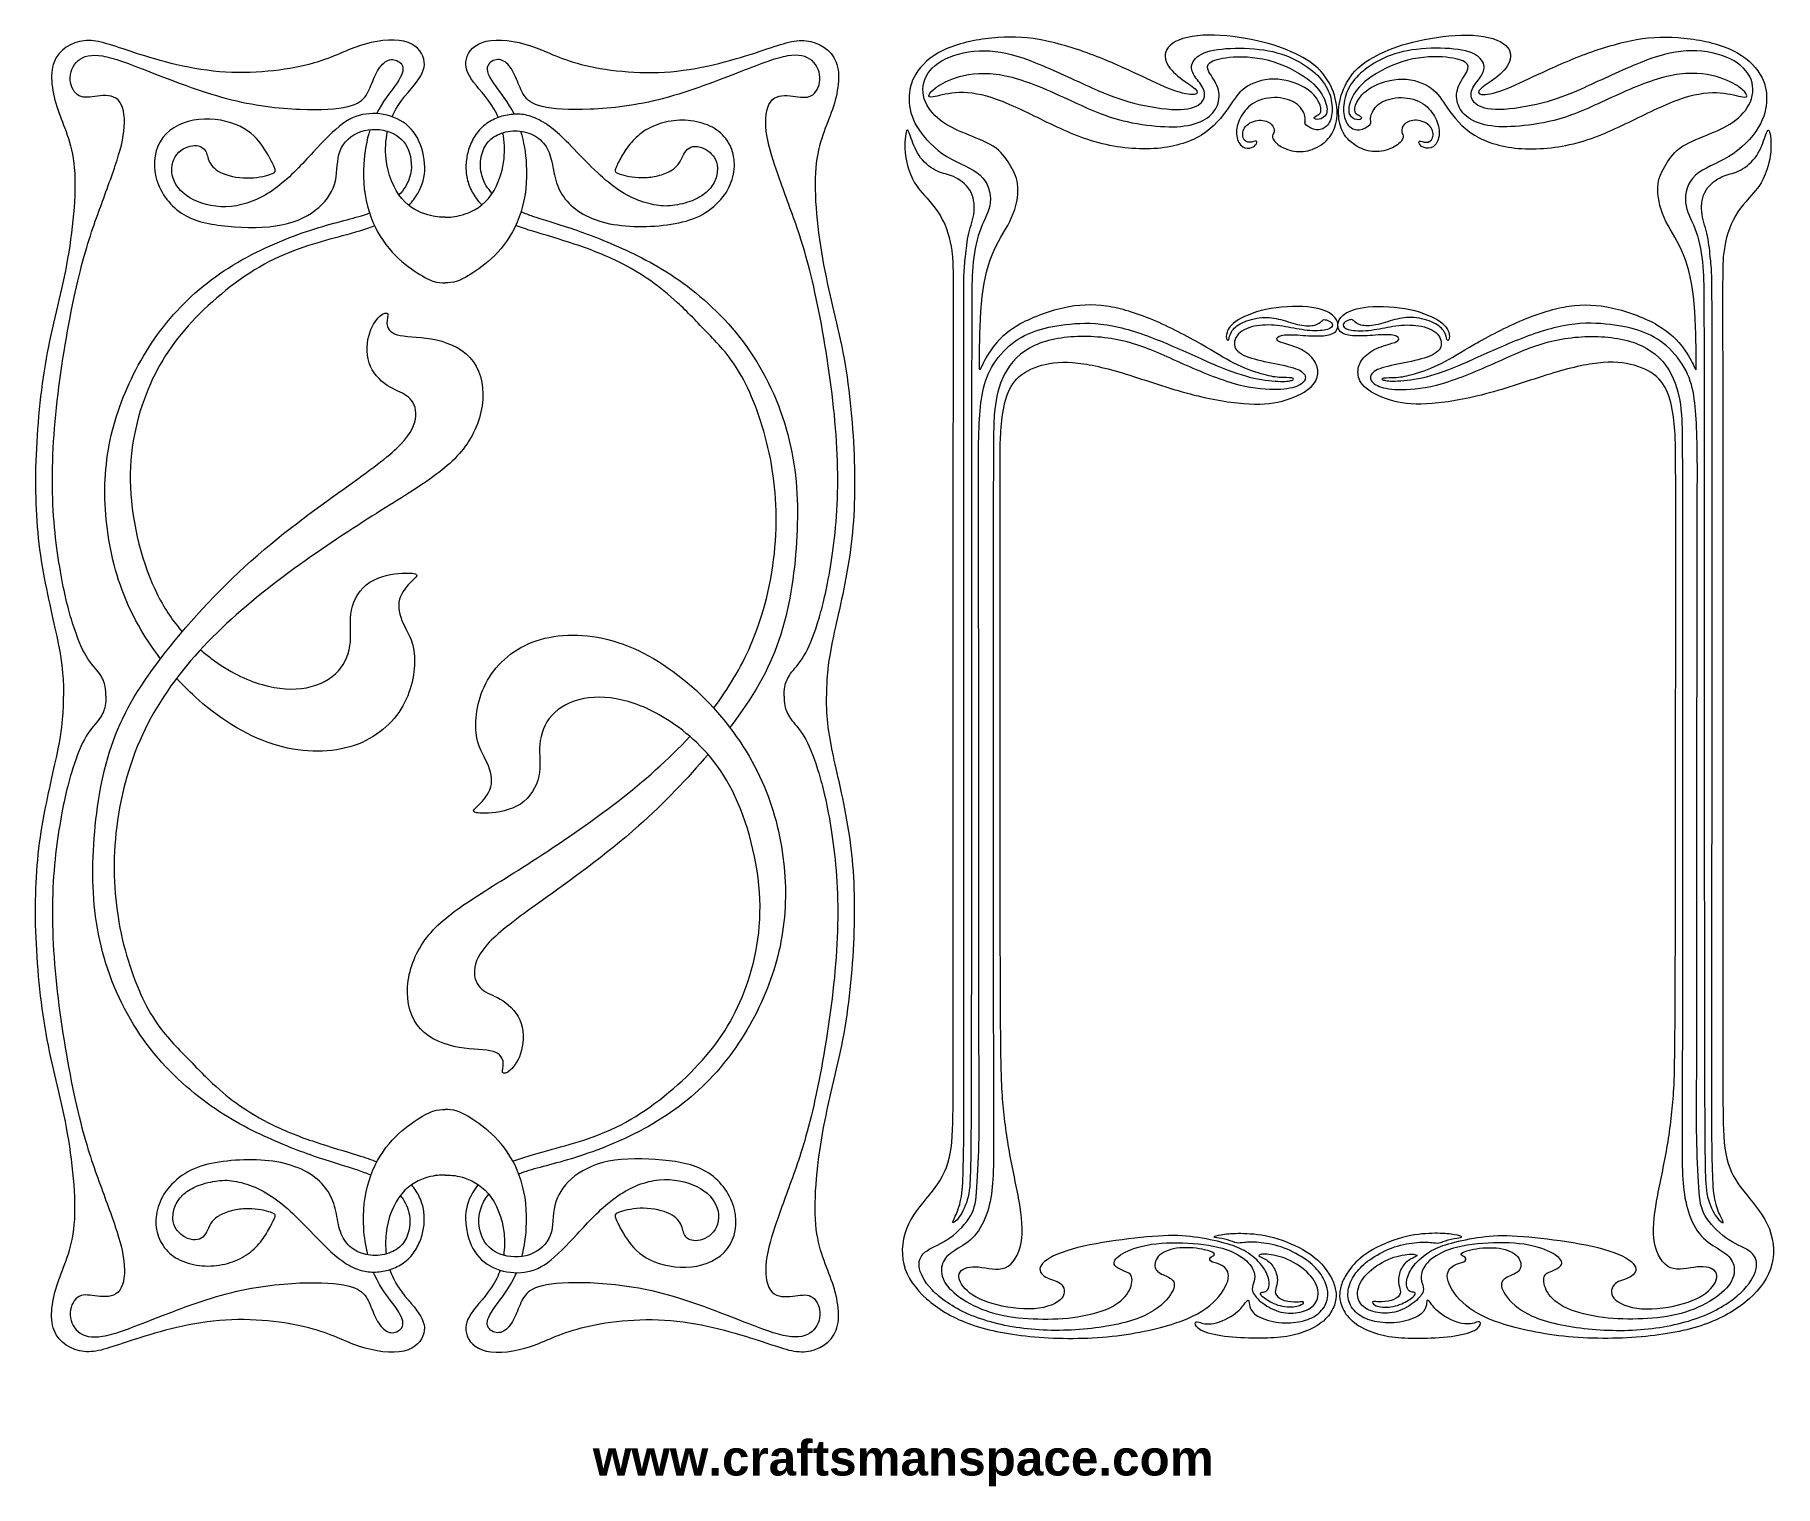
# Model space of a CAD drawing. Header units: millimetres. Extents: x -97 to 100, y -13 to 151.
import ezdxf

# ---------------------------------------------------------------- set-up
doc = ezdxf.new("R2010")
doc.units = ezdxf.units.MM
doc.header["$MEASUREMENT"] = 0
doc.layers.add('Layer 1', color=7, linetype='Continuous')

msp = doc.modelspace()

# ---------------------------------------------------------------- texts
at = {"insert": (-33.43, -8.21), "char_height": 4, "width": 74.4297, "attachment_point": 1}
msp.add_mtext('{\\fArial|b1|i0|c0|p34;www.craftsmanspace.com}', dxfattribs=at)

# ---------------------------------------------------------------- linework, layer by layer
at = {"layer": 'Layer 1', "lineweight": 20}
for points, knots in [([(-56.13, 141.47), (-56.09, 141.58), (-56.04, 141.69), (-55.99, 141.79), (-55.99, 141.79), (-55.26, 143.28), (-54.09, 144.43), (-53.36, 145.4), (-53.36, 145.4), (-52.63, 146.37), (-52.34, 147.16), (-52.55, 148), (-52.55, 148), (-52.76, 148.84), (-53.46, 149.72), (-54.8, 150.03), (-54.8, 150.03), (-56.14, 150.33), (-58.12, 150.06), (-59.82, 149.5), (-59.82, 149.5), (-61.52, 148.93), (-62.93, 148.07), (-65.54, 147.4), (-65.54, 147.4), (-68.14, 146.73), (-71.92, 146.25), (-75.66, 146.57), (-75.66, 146.57), (-79.4, 146.89), (-83.1, 148.01), (-85.64, 148.84), (-85.64, 148.84), (-88.17, 149.67), (-89.55, 150.22), (-90.96, 150.07), (-90.96, 150.07), (-92.36, 149.93), (-93.79, 149.1), (-94.35, 147.66), (-94.35, 147.66), (-94.9, 146.22), (-94.57, 144.18), (-93.93, 142.29), (-93.93, 142.29), (-93.29, 140.41), (-92.32, 138.68), (-92.06, 135.69), (-92.06, 135.69), (-91.8, 132.71), (-92.25, 128.46), (-92.94, 124.74), (-92.94, 124.74), (-93.64, 121.01), (-94.59, 117.8), (-95.25, 114.12), (-95.25, 114.12), (-95.91, 110.45), (-96.29, 106.31), (-96.41, 102.52), (-96.41, 102.52), (-96.53, 98.74), (-96.38, 95.3), (-95.89, 91.88), (-95.89, 91.88), (-95.39, 88.46), (-94.55, 85.05), (-94.05, 82.73), (-94.05, 82.73), (-93.56, 80.41), (-93.42, 79.17), (-93.35, 78.22), (-93.35, 78.22), (-93.27, 77.27), (-93.27, 76.61), (-93.27, 75.94)], [0, 0, 0, 0, 0.05, 0.05, 0.05, 0.05, 0.1, 0.1, 0.1, 0.1, 0.15, 0.15, 0.15, 0.15, 0.2, 0.2, 0.2, 0.2, 0.25, 0.25, 0.25, 0.25, 0.3, 0.3, 0.3, 0.3, 0.35, 0.35, 0.35, 0.35, 0.4, 0.4, 0.4, 0.4, 0.45, 0.45, 0.45, 0.45, 0.5, 0.5, 0.5, 0.5, 0.55, 0.55, 0.55, 0.55, 0.6, 0.6, 0.6, 0.6, 0.65, 0.65, 0.65, 0.65, 0.7, 0.7, 0.7, 0.7, 0.75, 0.75, 0.75, 0.75, 0.8, 0.8, 0.8, 0.8, 0.85, 0.85, 0.85, 0.85, 0.9, 0.9, 0.9, 0.9, 1, 1, 1, 1]), ([(-44.12, 141.4), (-44.18, 141.53), (-44.24, 141.66), (-44.3, 141.79), (-44.3, 141.79), (-45.03, 143.28), (-46.2, 144.43), (-46.93, 145.4), (-46.93, 145.4), (-47.66, 146.37), (-47.95, 147.16), (-47.74, 148), (-47.74, 148), (-47.53, 148.84), (-46.83, 149.72), (-45.49, 150.03), (-45.49, 150.03), (-44.15, 150.33), (-42.17, 150.06), (-40.47, 149.5), (-40.47, 149.5), (-38.77, 148.93), (-37.36, 148.07), (-34.75, 147.4), (-34.75, 147.4), (-32.15, 146.73), (-28.37, 146.25), (-24.63, 146.57), (-24.63, 146.57), (-20.89, 146.89), (-17.19, 148.01), (-14.65, 148.84), (-14.65, 148.84), (-12.12, 149.67), (-10.74, 150.22), (-9.33, 150.07), (-9.33, 150.07), (-7.93, 149.93), (-6.5, 149.1), (-5.94, 147.66), (-5.94, 147.66), (-5.39, 146.22), (-5.72, 144.18), (-6.36, 142.29), (-6.36, 142.29), (-7, 140.41), (-7.97, 138.68), (-8.23, 135.69), (-8.23, 135.69), (-8.49, 132.71), (-8.04, 128.46), (-7.35, 124.74), (-7.35, 124.74), (-6.65, 121.01), (-5.7, 117.8), (-5.04, 114.12), (-5.04, 114.12), (-4.38, 110.45), (-4, 106.31), (-3.88, 102.52), (-3.88, 102.52), (-3.76, 98.74), (-3.91, 95.3), (-4.4, 91.88), (-4.4, 91.88), (-4.9, 88.46), (-5.74, 85.05), (-6.24, 82.73), (-6.24, 82.73), (-6.73, 80.41), (-6.87, 79.17), (-6.95, 78.22), (-6.95, 78.22), (-7.02, 77.27), (-7.02, 76.61), (-7.02, 75.94)], [0, 0, 0, 0, 0.05, 0.05, 0.05, 0.05, 0.1, 0.1, 0.1, 0.1, 0.15, 0.15, 0.15, 0.15, 0.2, 0.2, 0.2, 0.2, 0.25, 0.25, 0.25, 0.25, 0.3, 0.3, 0.3, 0.3, 0.35, 0.35, 0.35, 0.35, 0.4, 0.4, 0.4, 0.4, 0.45, 0.45, 0.45, 0.45, 0.5, 0.5, 0.5, 0.5, 0.55, 0.55, 0.55, 0.55, 0.6, 0.6, 0.6, 0.6, 0.65, 0.65, 0.65, 0.65, 0.7, 0.7, 0.7, 0.7, 0.75, 0.75, 0.75, 0.75, 0.8, 0.8, 0.8, 0.8, 0.85, 0.85, 0.85, 0.85, 0.9, 0.9, 0.9, 0.9, 1, 1, 1, 1]), ([(45.96, 148.62), (47.15, 148.06), (48.12, 147.43), (48.86, 146.63), (48.86, 146.63), (49.6, 145.82), (50.11, 144.83), (50.4, 143.9), (50.4, 143.9), (50.69, 142.96), (50.76, 142.08), (50.67, 141.29), (50.67, 141.29), (50.58, 140.5), (50.33, 139.81), (49.88, 139.22), (49.88, 139.22), (49.43, 138.64), (48.78, 138.16), (48.12, 137.87), (48.12, 137.87), (47.46, 137.58), (46.81, 137.47), (46.12, 137.55), (46.12, 137.55), (45.43, 137.62), (44.72, 137.87), (44.22, 138.19), (44.22, 138.19), (43.73, 138.5), (43.46, 138.88), (43.41, 139.14), (43.41, 139.14), (43.36, 139.39), (43.52, 139.51), (43.57, 139.75), (43.57, 139.75), (43.61, 139.99), (43.54, 140.36), (43.25, 140.63), (43.25, 140.63), (42.96, 140.91), (42.46, 141.11), (41.9, 141.08), (41.9, 141.08), (41.33, 141.04), (40.71, 140.78), (40.36, 140.38), (40.36, 140.38), (40.02, 139.98), (39.96, 139.44), (40.09, 139.09), (40.09, 139.09), (40.21, 138.74), (40.52, 138.58), (40.83, 138.58), (40.83, 138.58), (41.13, 138.58), (41.42, 138.74), (41.55, 138.71), (41.55, 138.71), (41.68, 138.68), (41.63, 138.47), (41.49, 138.29), (41.49, 138.29), (41.35, 138.11), (41.11, 137.97), (40.8, 137.93), (40.8, 137.93), (40.48, 137.9), (40.09, 137.96), (39.8, 138.28), (39.8, 138.28), (39.51, 138.59), (39.32, 139.15), (39.32, 139.73), (39.32, 139.73), (39.33, 140.32), (39.53, 140.93), (39.87, 141.53), (39.87, 141.53), (40.21, 142.12), (40.69, 142.7), (41.4, 143.09), (41.4, 143.09), (42.11, 143.48), (43.06, 143.69), (43.95, 143.64), (43.95, 143.64), (44.85, 143.59), (45.69, 143.27), (46.22, 142.85), (46.22, 142.85), (46.75, 142.43), (46.97, 141.91), (47.05, 141.55), (47.05, 141.55), (47.13, 141.18), (47.08, 140.99), (47.07, 140.85), (47.07, 140.85), (47.06, 140.71), (47.1, 140.62), (47.31, 140.45), (47.31, 140.45), (47.52, 140.29), (47.91, 140.04), (48.32, 139.99), (48.32, 139.99), (48.74, 139.94), (49.17, 140.09), (49.5, 140.41), (49.5, 140.41), (49.83, 140.73), (50.05, 141.22), (50.12, 141.84), (50.12, 141.84), (50.2, 142.45), (50.12, 143.19), (49.9, 143.9), (49.9, 143.9), (49.67, 144.6), (49.29, 145.27), (48.7, 145.92), (48.7, 145.92), (48.11, 146.57), (47.3, 147.2), (46.34, 147.73), (46.34, 147.73), (45.38, 148.26), (44.27, 148.68), (42.93, 148.94), (42.93, 148.94), (41.58, 149.19), (40.01, 149.28), (38.64, 149.21), (38.64, 149.21), (37.27, 149.15), (36.1, 148.93), (35.36, 148.55), (35.36, 148.55), (34.61, 148.17), (34.29, 147.63), (34.26, 147.15), (34.26, 147.15), (34.22, 146.67), (34.45, 146.26), (34.78, 145.81), (34.78, 145.81), (35.11, 145.37), (35.53, 144.89), (35.67, 144.38), (35.67, 144.38), (35.82, 143.87), (35.69, 143.34), (35.2, 142.93), (35.2, 142.93), (34.71, 142.53), (33.85, 142.27), (32.5, 142.29), (32.5, 142.29), (31.15, 142.31), (29.3, 142.62), (27.72, 143.02), (27.72, 143.02), (26.14, 143.42), (24.84, 143.92), (22.96, 144.76), (22.96, 144.76), (21.08, 145.6), (18.63, 146.78), (16.61, 147.59), (16.61, 147.59), (14.6, 148.4), (13.03, 148.83), (11.43, 148.92), (11.43, 148.92), (9.82, 149.01), (8.18, 148.75), (6.89, 148.23), (6.89, 148.23), (5.61, 147.71), (4.68, 146.93), (4.23, 146.02), (4.23, 146.02), (3.77, 145.11), (3.78, 144.08), (4.16, 143.17), (4.16, 143.17), (4.53, 142.26), (5.27, 141.46), (6.14, 140.85), (6.14, 140.85), (7.01, 140.25), (8.01, 139.83), (9.09, 139.4), (9.09, 139.4), (10.17, 138.96), (11.32, 138.52), (12.14, 137.91), (12.14, 137.91), (12.95, 137.31), (13.42, 136.55), (13.83, 135.84), (13.83, 135.84), (14.23, 135.14), (14.57, 134.49), (14.62, 133.52), (14.62, 133.52), (14.67, 132.55), (14.44, 131.26), (13.91, 130.07), (13.91, 130.07), (13.38, 128.87), (12.56, 127.77), (11.92, 126.38), (11.92, 126.38), (11.29, 124.98), (10.83, 123.29), (10.59, 121.13), (10.59, 121.13), (10.34, 118.97), (10.31, 116.34), (10.28, 114.85), (10.28, 114.85), (10.26, 113.36), (10.26, 113.03), (10.28, 112.91), (10.28, 112.91), (10.29, 112.79), (10.34, 112.88), (10.55, 113.31), (10.55, 113.31), (10.75, 113.74), (11.13, 114.49), (11.74, 115.32), (11.74, 115.32), (12.35, 116.15), (13.21, 117.06), (14.61, 117.88), (14.61, 117.88), (16.02, 118.71), (17.98, 119.45), (19.73, 119.84), (19.73, 119.84), (21.48, 120.24), (23.01, 120.28), (24.63, 120.04), (24.63, 120.04), (26.26, 119.81), (27.97, 119.29), (29.86, 118.5), (29.86, 118.5), (31.74, 117.7), (33.8, 116.63), (35.35, 115.74), (35.35, 115.74), (36.9, 114.85), (37.95, 114.15), (39.04, 113.6), (39.04, 113.6), (40.12, 113.04), (41.25, 112.65), (42.11, 112.39), (42.11, 112.39), (42.98, 112.14), (43.57, 112.04), (44.15, 112), (44.15, 112), (44.73, 111.96), (45.29, 111.98), (45.57, 111.93), (45.57, 111.93), (45.86, 111.88), (45.86, 111.75), (45.6, 111.66), (45.6, 111.66), (45.34, 111.57), (44.83, 111.51), (44.01, 111.55), (44.01, 111.55), (43.18, 111.59), (42.06, 111.71), (40.81, 112.03), (40.81, 112.03), (39.55, 112.35), (38.18, 112.86), (36.55, 113.56), (36.55, 113.56), (34.93, 114.26), (33.04, 115.16), (31.09, 115.96), (31.09, 115.96), (29.14, 116.77), (27.13, 117.48), (25.32, 117.83), (25.32, 117.83), (23.52, 118.18), (21.92, 118.16), (20.53, 118.03), (20.53, 118.03), (19.13, 117.91), (17.93, 117.66), (16.86, 117.32), (16.86, 117.32), (15.8, 116.98), (14.87, 116.54), (13.98, 115.83), (13.98, 115.83), (13.08, 115.12), (12.22, 114.12), (11.64, 113.11), (11.64, 113.11), (11.05, 112.11), (10.75, 111.08), (10.56, 109.97), (10.56, 109.97), (10.37, 108.86), (10.28, 107.67), (10.23, 106.28), (10.23, 106.28), (10.17, 104.88), (10.15, 103.3), (10.15, 101.11), (10.15, 101.11), (10.15, 98.92), (10.17, 96.13), (10.18, 84.14), (10.18, 84.14), (10.2, 72.14), (10.2, 50.94), (10.21, 39.81), (10.21, 39.81), (10.23, 28.68), (10.26, 27.61), (10.22, 25.92), (10.22, 25.92), (10.19, 24.24), (10.09, 21.93), (9.99, 20.39), (9.99, 20.39), (9.88, 18.84), (9.77, 18.06), (9.27, 17.18), (9.27, 17.18), (8.77, 16.31), (7.87, 15.34), (6.93, 14.67), (6.93, 14.67), (5.98, 14.01), (4.99, 13.66), (4.34, 13.21), (4.34, 13.21), (3.69, 12.76), (3.38, 12.22), (3.46, 11.47), (3.46, 11.47), (3.53, 10.73), (3.98, 9.77), (4.91, 8.8), (4.91, 8.8), (5.84, 7.82), (7.23, 6.83), (9.01, 6.05), (9.01, 6.05), (10.79, 5.27), (12.95, 4.71), (15.27, 4.42), (15.27, 4.42), (17.59, 4.14), (20.08, 4.14), (22.48, 4.38), (22.48, 4.38), (24.88, 4.62), (27.18, 5.1), (28.81, 5.82), (28.81, 5.82), (30.43, 6.55), (31.38, 7.51), (31.87, 8.25), (31.87, 8.25), (32.36, 8.99), (32.39, 9.49), (32.16, 9.82), (32.16, 9.82), (31.93, 10.15), (31.42, 10.31), (31, 10.51), (31, 10.51), (30.58, 10.7), (30.24, 10.93), (30.13, 11.33), (30.13, 11.33), (30.03, 11.73), (30.16, 12.3), (30.64, 12.72), (30.64, 12.72), (31.12, 13.15), (31.94, 13.45), (32.91, 13.53), (32.91, 13.53), (33.88, 13.62), (34.99, 13.5), (35.73, 13.33), (35.73, 13.33), (36.48, 13.17), (36.84, 12.96), (36.86, 12.82), (36.86, 12.82), (36.88, 12.68), (36.55, 12.6), (36.4, 12.46), (36.4, 12.46), (36.26, 12.31), (36.29, 12.09), (36.54, 11.96), (36.54, 11.96), (36.8, 11.83), (37.26, 11.79), (37.69, 11.55), (37.69, 11.55), (38.12, 11.3), (38.51, 10.85), (38.4, 10.09), (38.4, 10.09), (38.28, 9.33), (37.65, 8.26), (36.68, 7.35), (36.68, 7.35), (35.7, 6.44), (34.38, 5.67), (32.36, 5.01), (32.36, 5.01), (30.35, 4.34), (27.64, 3.76), (24.72, 3.49), (24.72, 3.49), (21.81, 3.22), (18.7, 3.26), (15.98, 3.52), (15.98, 3.52), (13.27, 3.79), (10.95, 4.28), (9.02, 4.99), (9.02, 4.99), (7.09, 5.71), (5.54, 6.66), (4.29, 7.78), (4.29, 7.78), (3.04, 8.9), (2.08, 10.2), (1.72, 11.68), (1.72, 11.68), (1.35, 13.15), (1.57, 14.81), (2.24, 16.23), (2.24, 16.23), (2.91, 17.64), (4.02, 18.82), (4.91, 19.95), (4.91, 19.95), (5.8, 21.07), (6.46, 22.15), (6.82, 23.64), (6.82, 23.64), (7.17, 25.12), (7.22, 27.01), (7.25, 29.27), (7.25, 29.27), (7.27, 31.53), (7.27, 34.17), (7.27, 49.85), (7.27, 49.85), (7.27, 65.53), (7.27, 94.26), (7.28, 109.06), (7.28, 109.06), (7.3, 123.86), (7.32, 124.73), (7.19, 125.89), (7.19, 125.89), (7.05, 127.06), (6.76, 128.52), (6.11, 129.79), (6.11, 129.79), (5.46, 131.06), (4.45, 132.13), (3.81, 132.87), (3.81, 132.87), (3.16, 133.61), (2.88, 134), (2.58, 134.7), (2.58, 134.7), (2.28, 135.4), (1.96, 136.4), (1.86, 137.45), (1.86, 137.45), (1.77, 138.5), (1.89, 139.59), (2.03, 139.88), (2.03, 139.88), (2.17, 140.18), (2.33, 139.67), (2.56, 139.01), (2.56, 139.01), (2.8, 138.35), (3.1, 137.53), (3.62, 136.84), (3.62, 136.84), (4.14, 136.16), (4.88, 135.6), (5.52, 135.31), (5.52, 135.31), (6.16, 135.02), (6.69, 134.98), (7.34, 134.7), (7.34, 134.7), (7.98, 134.41), (8.73, 133.89), (9.17, 133.18), (9.17, 133.18), (9.61, 132.47), (9.75, 131.57), (9.66, 130.74), (9.66, 130.74), (9.58, 129.91), (9.27, 129.15), (9.07, 128.29), (9.07, 128.29), (8.86, 127.43), (8.77, 126.46), (8.69, 125.68), (8.69, 125.68), (8.61, 124.9), (8.55, 124.32), (8.52, 123.51), (8.52, 123.51), (8.49, 122.7), (8.49, 121.67), (8.49, 105.93), (8.49, 105.93), (8.49, 90.19), (8.49, 59.73), (8.5, 44.18), (8.5, 44.18), (8.5, 28.64), (8.51, 28.01), (8.5, 26.79), (8.5, 26.79), (8.5, 25.56), (8.47, 23.75), (8.43, 22.33), (8.43, 22.33), (8.39, 20.91), (8.33, 19.88), (8.17, 19.04), (8.17, 19.04), (8.01, 18.21), (7.75, 17.57), (7.54, 17.12), (7.54, 17.12), (7.33, 16.68), (7.17, 16.42), (7.25, 16.38), (7.25, 16.38), (7.32, 16.34), (7.63, 16.53), (7.99, 17.04), (7.99, 17.04), (8.35, 17.55), (8.77, 18.38), (8.99, 19.33), (8.99, 19.33), (9.21, 20.28), (9.23, 21.35), (9.26, 22.59), (9.26, 22.59), (9.29, 23.84), (9.33, 25.26), (9.35, 41.39), (9.35, 41.39), (9.37, 57.52), (9.37, 88.35), (9.38, 104.03), (9.38, 104.03), (9.39, 119.71), (9.4, 120.23), (9.41, 121.22), (9.41, 121.22), (9.42, 122.21), (9.42, 123.67), (9.57, 125.06), (9.57, 125.06), (9.72, 126.45), (10.01, 127.78), (10.43, 128.85), (10.43, 128.85), (10.84, 129.92), (11.38, 130.75), (11.49, 131.78), (11.49, 131.78), (11.59, 132.81), (11.26, 134.04), (10.35, 134.87), (10.35, 134.87), (9.45, 135.7), (7.96, 136.12), (6.6, 136.96), (6.6, 136.96), (5.23, 137.81), (3.98, 139.08), (3.26, 140.25), (3.26, 140.25), (2.53, 141.42), (2.34, 142.49), (2.32, 143.47), (2.32, 143.47), (2.31, 144.45), (2.48, 145.35), (3.08, 146.3), (3.08, 146.3), (3.67, 147.26), (4.69, 148.28), (6.22, 149.01), (6.22, 149.01), (7.76, 149.74), (9.8, 150.18), (11.66, 150.38), (11.66, 150.38), (13.52, 150.57), (15.19, 150.52), (17.03, 150.2), (17.03, 150.2), (18.88, 149.87), (20.9, 149.27), (22.8, 148.57), (22.8, 148.57), (24.7, 147.86), (26.48, 147.05), (28.04, 146.32), (28.04, 146.32), (29.6, 145.58), (30.95, 144.92), (32.07, 144.51), (32.07, 144.51), (33.2, 144.1), (34.09, 143.94), (34.54, 143.99), (34.54, 143.99), (34.99, 144.04), (34.99, 144.29), (34.64, 144.62), (34.64, 144.62), (34.3, 144.96), (33.61, 145.36), (32.95, 145.88), (32.95, 145.88), (32.28, 146.39), (31.63, 147.02), (31.38, 147.72), (31.38, 147.72), (31.12, 148.43), (31.27, 149.21), (32.09, 149.77), (32.09, 149.77), (32.91, 150.34), (34.41, 150.68), (36.17, 150.71), (36.17, 150.71), (37.93, 150.74), (39.95, 150.46), (41.66, 150.07), (41.66, 150.07), (43.38, 149.68), (44.78, 149.19), (45.96, 148.62)], [0, 0, 0, 0, 0.005882, 0.005882, 0.005882, 0.005882, 0.011765, 0.011765, 0.011765, 0.011765, 0.017647, 0.017647, 0.017647, 0.017647, 0.023529, 0.023529, 0.023529, 0.023529, 0.029412, 0.029412, 0.029412, 0.029412, 0.035294, 0.035294, 0.035294, 0.035294, 0.041176, 0.041176, 0.041176, 0.041176, 0.047059, 0.047059, 0.047059, 0.047059, 0.052941, 0.052941, 0.052941, 0.052941, 0.058824, 0.058824, 0.058824, 0.058824, 0.064706, 0.064706, 0.064706, 0.064706, 0.070588, 0.070588, 0.070588, 0.070588, 0.076471, 0.076471, 0.076471, 0.076471, 0.082353, 0.082353, 0.082353, 0.082353, 0.088235, 0.088235, 0.088235, 0.088235, 0.094118, 0.094118, 0.094118, 0.094118, 0.1, 0.1, 0.1, 0.1, 0.105882, 0.105882, 0.105882, 0.105882, 0.111765, 0.111765, 0.111765, 0.111765, 0.117647, 0.117647, 0.117647, 0.117647, 0.123529, 0.123529, 0.123529, 0.123529, 0.129412, 0.129412, 0.129412, 0.129412, 0.135294, 0.135294, 0.135294, 0.135294, 0.141176, 0.141176, 0.141176, 0.141176, 0.147059, 0.147059, 0.147059, 0.147059, 0.152941, 0.152941, 0.152941, 0.152941, 0.158824, 0.158824, 0.158824, 0.158824, 0.164706, 0.164706, 0.164706, 0.164706, 0.170588, 0.170588, 0.170588, 0.170588, 0.176471, 0.176471, 0.176471, 0.176471, 0.182353, 0.182353, 0.182353, 0.182353, 0.188235, 0.188235, 0.188235, 0.188235, 0.194118, 0.194118, 0.194118, 0.194118, 0.2, 0.2, 0.2, 0.2, 0.205882, 0.205882, 0.205882, 0.205882, 0.211765, 0.211765, 0.211765, 0.211765, 0.217647, 0.217647, 0.217647, 0.217647, 0.223529, 0.223529, 0.223529, 0.223529, 0.229412, 0.229412, 0.229412, 0.229412, 0.235294, 0.235294, 0.235294, 0.235294, 0.241176, 0.241176, 0.241176, 0.241176, 0.247059, 0.247059, 0.247059, 0.247059, 0.252941, 0.252941, 0.252941, 0.252941, 0.258824, 0.258824, 0.258824, 0.258824, 0.264706, 0.264706, 0.264706, 0.264706, 0.270588, 0.270588, 0.270588, 0.270588, 0.276471, 0.276471, 0.276471, 0.276471, 0.282353, 0.282353, 0.282353, 0.282353, 0.288235, 0.288235, 0.288235, 0.288235, 0.294118, 0.294118, 0.294118, 0.294118, 0.3, 0.3, 0.3, 0.3, 0.305882, 0.305882, 0.305882, 0.305882, 0.311765, 0.311765, 0.311765, 0.311765, 0.317647, 0.317647, 0.317647, 0.317647, 0.323529, 0.323529, 0.323529, 0.323529, 0.329412, 0.329412, 0.329412, 0.329412, 0.335294, 0.335294, 0.335294, 0.335294, 0.341176, 0.341176, 0.341176, 0.341176, 0.347059, 0.347059, 0.347059, 0.347059, 0.352941, 0.352941, 0.352941, 0.352941, 0.358824, 0.358824, 0.358824, 0.358824, 0.364706, 0.364706, 0.364706, 0.364706, 0.370588, 0.370588, 0.370588, 0.370588, 0.376471, 0.376471, 0.376471, 0.376471, 0.382353, 0.382353, 0.382353, 0.382353, 0.388235, 0.388235, 0.388235, 0.388235, 0.394118, 0.394118, 0.394118, 0.394118, 0.4, 0.4, 0.4, 0.4, 0.405882, 0.405882, 0.405882, 0.405882, 0.411765, 0.411765, 0.411765, 0.411765, 0.417647, 0.417647, 0.417647, 0.417647, 0.423529, 0.423529, 0.423529, 0.423529, 0.429412, 0.429412, 0.429412, 0.429412, 0.435294, 0.435294, 0.435294, 0.435294, 0.441176, 0.441176, 0.441176, 0.441176, 0.447059, 0.447059, 0.447059, 0.447059, 0.452941, 0.452941, 0.452941, 0.452941, 0.458824, 0.458824, 0.458824, 0.458824, 0.464706, 0.464706, 0.464706, 0.464706, 0.470588, 0.470588, 0.470588, 0.470588, 0.476471, 0.476471, 0.476471, 0.476471, 0.482353, 0.482353, 0.482353, 0.482353, 0.488235, 0.488235, 0.488235, 0.488235, 0.494118, 0.494118, 0.494118, 0.494118, 0.5, 0.5, 0.5, 0.5, 0.505882, 0.505882, 0.505882, 0.505882, 0.511765, 0.511765, 0.511765, 0.511765, 0.517647, 0.517647, 0.517647, 0.517647, 0.523529, 0.523529, 0.523529, 0.523529, 0.529412, 0.529412, 0.529412, 0.529412, 0.535294, 0.535294, 0.535294, 0.535294, 0.541176, 0.541176, 0.541176, 0.541176, 0.547059, 0.547059, 0.547059, 0.547059, 0.552941, 0.552941, 0.552941, 0.552941, 0.558824, 0.558824, 0.558824, 0.558824, 0.564706, 0.564706, 0.564706, 0.564706, 0.570588, 0.570588, 0.570588, 0.570588, 0.576471, 0.576471, 0.576471, 0.576471, 0.582353, 0.582353, 0.582353, 0.582353, 0.588235, 0.588235, 0.588235, 0.588235, 0.594118, 0.594118, 0.594118, 0.594118, 0.6, 0.6, 0.6, 0.6, 0.605882, 0.605882, 0.605882, 0.605882, 0.611765, 0.611765, 0.611765, 0.611765, 0.617647, 0.617647, 0.617647, 0.617647, 0.623529, 0.623529, 0.623529, 0.623529, 0.629412, 0.629412, 0.629412, 0.629412, 0.635294, 0.635294, 0.635294, 0.635294, 0.641176, 0.641176, 0.641176, 0.641176, 0.647059, 0.647059, 0.647059, 0.647059, 0.652941, 0.652941, 0.652941, 0.652941, 0.658824, 0.658824, 0.658824, 0.658824, 0.664706, 0.664706, 0.664706, 0.664706, 0.670588, 0.670588, 0.670588, 0.670588, 0.676471, 0.676471, 0.676471, 0.676471, 0.682353, 0.682353, 0.682353, 0.682353, 0.688235, 0.688235, 0.688235, 0.688235, 0.694118, 0.694118, 0.694118, 0.694118, 0.7, 0.7, 0.7, 0.7, 0.705882, 0.705882, 0.705882, 0.705882, 0.711765, 0.711765, 0.711765, 0.711765, 0.717647, 0.717647, 0.717647, 0.717647, 0.723529, 0.723529, 0.723529, 0.723529, 0.729412, 0.729412, 0.729412, 0.729412, 0.735294, 0.735294, 0.735294, 0.735294, 0.741176, 0.741176, 0.741176, 0.741176, 0.747059, 0.747059, 0.747059, 0.747059, 0.752941, 0.752941, 0.752941, 0.752941, 0.758824, 0.758824, 0.758824, 0.758824, 0.764706, 0.764706, 0.764706, 0.764706, 0.770588, 0.770588, 0.770588, 0.770588, 0.776471, 0.776471, 0.776471, 0.776471, 0.782353, 0.782353, 0.782353, 0.782353, 0.788235, 0.788235, 0.788235, 0.788235, 0.794118, 0.794118, 0.794118, 0.794118, 0.8, 0.8, 0.8, 0.8, 0.805882, 0.805882, 0.805882, 0.805882, 0.811765, 0.811765, 0.811765, 0.811765, 0.817647, 0.817647, 0.817647, 0.817647, 0.823529, 0.823529, 0.823529, 0.823529, 0.829412, 0.829412, 0.829412, 0.829412, 0.835294, 0.835294, 0.835294, 0.835294, 0.841176, 0.841176, 0.841176, 0.841176, 0.847059, 0.847059, 0.847059, 0.847059, 0.852941, 0.852941, 0.852941, 0.852941, 0.858824, 0.858824, 0.858824, 0.858824, 0.864706, 0.864706, 0.864706, 0.864706, 0.870588, 0.870588, 0.870588, 0.870588, 0.876471, 0.876471, 0.876471, 0.876471, 0.882353, 0.882353, 0.882353, 0.882353, 0.888235, 0.888235, 0.888235, 0.888235, 0.894118, 0.894118, 0.894118, 0.894118, 0.9, 0.9, 0.9, 0.9, 0.905882, 0.905882, 0.905882, 0.905882, 0.911765, 0.911765, 0.911765, 0.911765, 0.917647, 0.917647, 0.917647, 0.917647, 0.923529, 0.923529, 0.923529, 0.923529, 0.929412, 0.929412, 0.929412, 0.929412, 0.935294, 0.935294, 0.935294, 0.935294, 0.941176, 0.941176, 0.941176, 0.941176, 0.947059, 0.947059, 0.947059, 0.947059, 0.952941, 0.952941, 0.952941, 0.952941, 0.958824, 0.958824, 0.958824, 0.958824, 0.964706, 0.964706, 0.964706, 0.964706, 0.970588, 0.970588, 0.970588, 0.970588, 0.976471, 0.976471, 0.976471, 0.976471, 0.982353, 0.982353, 0.982353, 0.982353, 0.988235, 0.988235, 0.988235, 0.988235, 1, 1, 1, 1]), ([(55.62, 148.62), (54.43, 148.06), (53.46, 147.43), (52.72, 146.63), (52.72, 146.63), (51.98, 145.82), (51.47, 144.83), (51.18, 143.9), (51.18, 143.9), (50.89, 142.96), (50.82, 142.08), (50.91, 141.29), (50.91, 141.29), (51, 140.5), (51.25, 139.81), (51.7, 139.22), (51.7, 139.22), (52.15, 138.64), (52.8, 138.16), (53.46, 137.87), (53.46, 137.87), (54.12, 137.58), (54.77, 137.47), (55.46, 137.55), (55.46, 137.55), (56.15, 137.62), (56.86, 137.87), (57.36, 138.19), (57.36, 138.19), (57.85, 138.5), (58.12, 138.88), (58.17, 139.14), (58.17, 139.14), (58.22, 139.39), (58.06, 139.51), (58.01, 139.75), (58.01, 139.75), (57.97, 139.99), (58.04, 140.36), (58.33, 140.63), (58.33, 140.63), (58.62, 140.91), (59.12, 141.11), (59.68, 141.08), (59.68, 141.08), (60.25, 141.04), (60.87, 140.78), (61.22, 140.38), (61.22, 140.38), (61.56, 139.98), (61.62, 139.44), (61.49, 139.09), (61.49, 139.09), (61.37, 138.74), (61.06, 138.58), (60.75, 138.58), (60.75, 138.58), (60.45, 138.58), (60.15, 138.74), (60.03, 138.71), (60.03, 138.71), (59.9, 138.68), (59.95, 138.47), (60.09, 138.29), (60.09, 138.29), (60.23, 138.11), (60.47, 137.97), (60.78, 137.93), (60.78, 137.93), (61.1, 137.9), (61.49, 137.96), (61.78, 138.28), (61.78, 138.28), (62.07, 138.59), (62.26, 139.15), (62.26, 139.73), (62.26, 139.73), (62.25, 140.32), (62.05, 140.93), (61.71, 141.53), (61.71, 141.53), (61.37, 142.12), (60.89, 142.7), (60.18, 143.09), (60.18, 143.09), (59.47, 143.48), (58.52, 143.69), (57.63, 143.64), (57.63, 143.64), (56.73, 143.59), (55.89, 143.27), (55.36, 142.85), (55.36, 142.85), (54.83, 142.43), (54.61, 141.91), (54.53, 141.55), (54.53, 141.55), (54.45, 141.18), (54.5, 140.99), (54.51, 140.85), (54.51, 140.85), (54.51, 140.71), (54.48, 140.62), (54.27, 140.45), (54.27, 140.45), (54.06, 140.29), (53.67, 140.04), (53.25, 139.99), (53.25, 139.99), (52.84, 139.94), (52.41, 140.09), (52.08, 140.41), (52.08, 140.41), (51.75, 140.73), (51.53, 141.22), (51.46, 141.84), (51.46, 141.84), (51.38, 142.45), (51.46, 143.19), (51.68, 143.9), (51.68, 143.9), (51.91, 144.6), (52.29, 145.27), (52.88, 145.92), (52.88, 145.92), (53.47, 146.57), (54.28, 147.2), (55.23, 147.73), (55.23, 147.73), (56.19, 148.26), (57.31, 148.68), (58.65, 148.94), (58.65, 148.94), (60, 149.19), (61.56, 149.28), (62.93, 149.21), (62.93, 149.21), (64.3, 149.15), (65.48, 148.93), (66.22, 148.55), (66.22, 148.55), (66.97, 148.17), (67.28, 147.63), (67.32, 147.15), (67.32, 147.15), (67.36, 146.67), (67.12, 146.26), (66.8, 145.81), (66.8, 145.81), (66.47, 145.37), (66.05, 144.89), (65.91, 144.38), (65.91, 144.38), (65.76, 143.87), (65.89, 143.34), (66.38, 142.93), (66.38, 142.93), (66.87, 142.53), (67.73, 142.27), (69.08, 142.29), (69.08, 142.29), (70.43, 142.31), (72.28, 142.62), (73.86, 143.02), (73.86, 143.02), (75.44, 143.42), (76.74, 143.92), (78.62, 144.76), (78.62, 144.76), (80.5, 145.6), (82.95, 146.78), (84.96, 147.59), (84.96, 147.59), (86.98, 148.4), (88.54, 148.83), (90.15, 148.92), (90.15, 148.92), (91.76, 149.01), (93.4, 148.75), (94.68, 148.23), (94.68, 148.23), (95.97, 147.71), (96.89, 146.93), (97.35, 146.02), (97.35, 146.02), (97.81, 145.11), (97.8, 144.08), (97.42, 143.17), (97.42, 143.17), (97.05, 142.26), (96.31, 141.46), (95.44, 140.85), (95.44, 140.85), (94.57, 140.25), (93.57, 139.83), (92.49, 139.4), (92.49, 139.4), (91.41, 138.96), (90.26, 138.52), (89.44, 137.91), (89.44, 137.91), (88.63, 137.31), (88.16, 136.55), (87.75, 135.84), (87.75, 135.84), (87.35, 135.14), (87.01, 134.49), (86.96, 133.52), (86.96, 133.52), (86.91, 132.55), (87.14, 131.26), (87.67, 130.07), (87.67, 130.07), (88.2, 128.87), (89.02, 127.77), (89.65, 126.38), (89.65, 126.38), (90.29, 124.98), (90.75, 123.29), (90.99, 121.13), (90.99, 121.13), (91.24, 118.97), (91.27, 116.34), (91.29, 114.85), (91.29, 114.85), (91.32, 113.36), (91.32, 113.03), (91.3, 112.91), (91.3, 112.91), (91.29, 112.79), (91.24, 112.88), (91.03, 113.31), (91.03, 113.31), (90.83, 113.74), (90.45, 114.49), (89.84, 115.32), (89.84, 115.32), (89.23, 116.15), (88.37, 117.06), (86.97, 117.88), (86.97, 117.88), (85.56, 118.71), (83.6, 119.45), (81.85, 119.84), (81.85, 119.84), (80.1, 120.24), (78.57, 120.28), (76.95, 120.04), (76.95, 120.04), (75.32, 119.81), (73.61, 119.29), (71.72, 118.5), (71.72, 118.5), (69.83, 117.7), (67.78, 116.63), (66.23, 115.74), (66.23, 115.74), (64.68, 114.85), (63.63, 114.15), (62.54, 113.6), (62.54, 113.6), (61.45, 113.04), (60.33, 112.65), (59.47, 112.39), (59.47, 112.39), (58.6, 112.14), (58.01, 112.04), (57.43, 112), (57.43, 112), (56.85, 111.96), (56.29, 111.98), (56, 111.93), (56, 111.93), (55.72, 111.88), (55.72, 111.75), (55.98, 111.66), (55.98, 111.66), (56.24, 111.57), (56.75, 111.51), (57.57, 111.55), (57.57, 111.55), (58.4, 111.59), (59.52, 111.71), (60.77, 112.03), (60.77, 112.03), (62.02, 112.35), (63.4, 112.86), (65.03, 113.56), (65.03, 113.56), (66.65, 114.26), (68.54, 115.16), (70.48, 115.96), (70.48, 115.96), (72.43, 116.77), (74.45, 117.48), (76.26, 117.83), (76.26, 117.83), (78.06, 118.18), (79.66, 118.16), (81.05, 118.03), (81.05, 118.03), (82.45, 117.91), (83.65, 117.66), (84.72, 117.32), (84.72, 117.32), (85.78, 116.98), (86.71, 116.54), (87.6, 115.83), (87.6, 115.83), (88.5, 115.12), (89.36, 114.12), (89.94, 113.11), (89.94, 113.11), (90.53, 112.11), (90.83, 111.08), (91.02, 109.97), (91.02, 109.97), (91.21, 108.86), (91.3, 107.67), (91.35, 106.28), (91.35, 106.28), (91.41, 104.88), (91.43, 103.3), (91.43, 101.11), (91.43, 101.11), (91.43, 98.92), (91.41, 96.13), (91.4, 84.14), (91.4, 84.14), (91.38, 72.14), (91.38, 50.94), (91.37, 39.81), (91.37, 39.81), (91.35, 28.68), (91.32, 27.61), (91.36, 25.92), (91.36, 25.92), (91.39, 24.24), (91.49, 21.93), (91.59, 20.39), (91.59, 20.39), (91.7, 18.84), (91.81, 18.06), (92.31, 17.18), (92.31, 17.18), (92.81, 16.31), (93.71, 15.34), (94.65, 14.67), (94.65, 14.67), (95.6, 14.01), (96.59, 13.66), (97.24, 13.21), (97.24, 13.21), (97.89, 12.76), (98.2, 12.22), (98.12, 11.47), (98.12, 11.47), (98.05, 10.73), (97.59, 9.77), (96.67, 8.8), (96.67, 8.8), (95.74, 7.82), (94.35, 6.83), (92.57, 6.05), (92.57, 6.05), (90.79, 5.27), (88.63, 4.71), (86.31, 4.42), (86.31, 4.42), (83.98, 4.14), (81.5, 4.14), (79.1, 4.38), (79.1, 4.38), (76.7, 4.62), (74.4, 5.1), (72.77, 5.82), (72.77, 5.82), (71.15, 6.55), (70.2, 7.51), (69.71, 8.25), (69.71, 8.25), (69.22, 8.99), (69.19, 9.49), (69.42, 9.82), (69.42, 9.82), (69.65, 10.15), (70.15, 10.31), (70.58, 10.51), (70.58, 10.51), (71, 10.7), (71.34, 10.93), (71.45, 11.33), (71.45, 11.33), (71.55, 11.73), (71.42, 12.3), (70.94, 12.72), (70.94, 12.72), (70.46, 13.15), (69.64, 13.45), (68.67, 13.53), (68.67, 13.53), (67.7, 13.62), (66.59, 13.5), (65.84, 13.33), (65.84, 13.33), (65.1, 13.17), (64.73, 12.96), (64.72, 12.82), (64.72, 12.82), (64.7, 12.68), (65.03, 12.6), (65.18, 12.46), (65.18, 12.46), (65.32, 12.31), (65.29, 12.09), (65.04, 11.96), (65.04, 11.96), (64.78, 11.83), (64.32, 11.79), (63.89, 11.55), (63.89, 11.55), (63.46, 11.3), (63.07, 10.85), (63.18, 10.09), (63.18, 10.09), (63.3, 9.33), (63.93, 8.26), (64.9, 7.35), (64.9, 7.35), (65.88, 6.44), (67.2, 5.67), (69.22, 5.01), (69.22, 5.01), (71.23, 4.34), (73.94, 3.76), (76.85, 3.49), (76.85, 3.49), (79.77, 3.22), (82.88, 3.26), (85.6, 3.52), (85.6, 3.52), (88.31, 3.79), (90.63, 4.28), (92.56, 4.99), (92.56, 4.99), (94.49, 5.71), (96.04, 6.66), (97.29, 7.78), (97.29, 7.78), (98.54, 8.9), (99.49, 10.2), (99.86, 11.68), (99.86, 11.68), (100.23, 13.15), (100.01, 14.81), (99.34, 16.23), (99.34, 16.23), (98.67, 17.64), (97.56, 18.82), (96.67, 19.95), (96.67, 19.95), (95.78, 21.07), (95.12, 22.15), (94.76, 23.64), (94.76, 23.64), (94.41, 25.12), (94.36, 27.01), (94.33, 29.27), (94.33, 29.27), (94.31, 31.53), (94.31, 34.17), (94.31, 49.85), (94.31, 49.85), (94.31, 65.53), (94.31, 94.26), (94.3, 109.06), (94.3, 109.06), (94.28, 123.86), (94.26, 124.73), (94.39, 125.89), (94.39, 125.89), (94.53, 127.06), (94.82, 128.52), (95.47, 129.79), (95.47, 129.79), (96.12, 131.06), (97.13, 132.13), (97.77, 132.87), (97.77, 132.87), (98.42, 133.61), (98.7, 134), (99, 134.7), (99, 134.7), (99.3, 135.4), (99.62, 136.4), (99.72, 137.45), (99.72, 137.45), (99.81, 138.5), (99.69, 139.59), (99.55, 139.88), (99.55, 139.88), (99.41, 140.18), (99.25, 139.67), (99.02, 139.01), (99.02, 139.01), (98.78, 138.35), (98.48, 137.53), (97.96, 136.84), (97.96, 136.84), (97.43, 136.16), (96.7, 135.6), (96.06, 135.31), (96.06, 135.31), (95.42, 135.02), (94.88, 134.98), (94.24, 134.7), (94.24, 134.7), (93.6, 134.41), (92.85, 133.89), (92.41, 133.18), (92.41, 133.18), (91.97, 132.47), (91.83, 131.57), (91.92, 130.74), (91.92, 130.74), (92, 129.91), (92.31, 129.15), (92.51, 128.29), (92.51, 128.29), (92.71, 127.43), (92.81, 126.46), (92.89, 125.68), (92.89, 125.68), (92.97, 124.9), (93.03, 124.32), (93.06, 123.51), (93.06, 123.51), (93.09, 122.7), (93.09, 121.67), (93.09, 105.93), (93.09, 105.93), (93.09, 90.19), (93.09, 59.73), (93.08, 44.18), (93.08, 44.18), (93.08, 28.64), (93.07, 28.01), (93.07, 26.79), (93.07, 26.79), (93.08, 25.56), (93.11, 23.75), (93.15, 22.33), (93.15, 22.33), (93.19, 20.91), (93.25, 19.88), (93.41, 19.04), (93.41, 19.04), (93.57, 18.21), (93.83, 17.57), (94.04, 17.12), (94.04, 17.12), (94.25, 16.68), (94.41, 16.42), (94.33, 16.38), (94.33, 16.38), (94.26, 16.34), (93.95, 16.53), (93.59, 17.04), (93.59, 17.04), (93.23, 17.55), (92.81, 18.38), (92.59, 19.33), (92.59, 19.33), (92.37, 20.28), (92.35, 21.35), (92.32, 22.59), (92.32, 22.59), (92.29, 23.84), (92.25, 25.26), (92.23, 41.39), (92.23, 41.39), (92.21, 57.52), (92.21, 88.35), (92.2, 104.03), (92.2, 104.03), (92.19, 119.71), (92.17, 120.23), (92.17, 121.22), (92.17, 121.22), (92.16, 122.21), (92.16, 123.67), (92.01, 125.06), (92.01, 125.06), (91.86, 126.45), (91.57, 127.78), (91.15, 128.85), (91.15, 128.85), (90.73, 129.92), (90.19, 130.75), (90.09, 131.78), (90.09, 131.78), (89.99, 132.81), (90.32, 134.04), (91.22, 134.87), (91.22, 134.87), (92.13, 135.7), (93.62, 136.12), (94.98, 136.96), (94.98, 136.96), (96.35, 137.81), (97.6, 139.08), (98.32, 140.25), (98.32, 140.25), (99.05, 141.42), (99.24, 142.49), (99.26, 143.47), (99.26, 143.47), (99.27, 144.45), (99.1, 145.35), (98.5, 146.3), (98.5, 146.3), (97.91, 147.26), (96.89, 148.28), (95.36, 149.01), (95.36, 149.01), (93.82, 149.74), (91.78, 150.18), (89.92, 150.38), (89.92, 150.38), (88.06, 150.57), (86.39, 150.52), (84.55, 150.2), (84.55, 150.2), (82.7, 149.87), (80.68, 149.27), (78.78, 148.57), (78.78, 148.57), (76.88, 147.86), (75.1, 147.05), (73.54, 146.32), (73.54, 146.32), (71.97, 145.58), (70.63, 144.92), (69.5, 144.51), (69.5, 144.51), (68.38, 144.1), (67.49, 143.94), (67.04, 143.99), (67.04, 143.99), (66.59, 144.04), (66.59, 144.29), (66.94, 144.62), (66.94, 144.62), (67.28, 144.96), (67.97, 145.36), (68.63, 145.88), (68.63, 145.88), (69.3, 146.39), (69.95, 147.02), (70.2, 147.72), (70.2, 147.72), (70.45, 148.43), (70.31, 149.21), (69.49, 149.77), (69.49, 149.77), (68.66, 150.34), (67.17, 150.68), (65.41, 150.71), (65.41, 150.71), (63.65, 150.74), (61.63, 150.46), (59.91, 150.07), (59.91, 150.07), (58.2, 149.68), (56.8, 149.19), (55.62, 148.62)], [0, 0, 0, 0, 0.005882, 0.005882, 0.005882, 0.005882, 0.011765, 0.011765, 0.011765, 0.011765, 0.017647, 0.017647, 0.017647, 0.017647, 0.023529, 0.023529, 0.023529, 0.023529, 0.029412, 0.029412, 0.029412, 0.029412, 0.035294, 0.035294, 0.035294, 0.035294, 0.041176, 0.041176, 0.041176, 0.041176, 0.047059, 0.047059, 0.047059, 0.047059, 0.052941, 0.052941, 0.052941, 0.052941, 0.058824, 0.058824, 0.058824, 0.058824, 0.064706, 0.064706, 0.064706, 0.064706, 0.070588, 0.070588, 0.070588, 0.070588, 0.076471, 0.076471, 0.076471, 0.076471, 0.082353, 0.082353, 0.082353, 0.082353, 0.088235, 0.088235, 0.088235, 0.088235, 0.094118, 0.094118, 0.094118, 0.094118, 0.1, 0.1, 0.1, 0.1, 0.105882, 0.105882, 0.105882, 0.105882, 0.111765, 0.111765, 0.111765, 0.111765, 0.117647, 0.117647, 0.117647, 0.117647, 0.123529, 0.123529, 0.123529, 0.123529, 0.129412, 0.129412, 0.129412, 0.129412, 0.135294, 0.135294, 0.135294, 0.135294, 0.141176, 0.141176, 0.141176, 0.141176, 0.147059, 0.147059, 0.147059, 0.147059, 0.152941, 0.152941, 0.152941, 0.152941, 0.158824, 0.158824, 0.158824, 0.158824, 0.164706, 0.164706, 0.164706, 0.164706, 0.170588, 0.170588, 0.170588, 0.170588, 0.176471, 0.176471, 0.176471, 0.176471, 0.182353, 0.182353, 0.182353, 0.182353, 0.188235, 0.188235, 0.188235, 0.188235, 0.194118, 0.194118, 0.194118, 0.194118, 0.2, 0.2, 0.2, 0.2, 0.205882, 0.205882, 0.205882, 0.205882, 0.211765, 0.211765, 0.211765, 0.211765, 0.217647, 0.217647, 0.217647, 0.217647, 0.223529, 0.223529, 0.223529, 0.223529, 0.229412, 0.229412, 0.229412, 0.229412, 0.235294, 0.235294, 0.235294, 0.235294, 0.241176, 0.241176, 0.241176, 0.241176, 0.247059, 0.247059, 0.247059, 0.247059, 0.252941, 0.252941, 0.252941, 0.252941, 0.258824, 0.258824, 0.258824, 0.258824, 0.264706, 0.264706, 0.264706, 0.264706, 0.270588, 0.270588, 0.270588, 0.270588, 0.276471, 0.276471, 0.276471, 0.276471, 0.282353, 0.282353, 0.282353, 0.282353, 0.288235, 0.288235, 0.288235, 0.288235, 0.294118, 0.294118, 0.294118, 0.294118, 0.3, 0.3, 0.3, 0.3, 0.305882, 0.305882, 0.305882, 0.305882, 0.311765, 0.311765, 0.311765, 0.311765, 0.317647, 0.317647, 0.317647, 0.317647, 0.323529, 0.323529, 0.323529, 0.323529, 0.329412, 0.329412, 0.329412, 0.329412, 0.335294, 0.335294, 0.335294, 0.335294, 0.341176, 0.341176, 0.341176, 0.341176, 0.347059, 0.347059, 0.347059, 0.347059, 0.352941, 0.352941, 0.352941, 0.352941, 0.358824, 0.358824, 0.358824, 0.358824, 0.364706, 0.364706, 0.364706, 0.364706, 0.370588, 0.370588, 0.370588, 0.370588, 0.376471, 0.376471, 0.376471, 0.376471, 0.382353, 0.382353, 0.382353, 0.382353, 0.388235, 0.388235, 0.388235, 0.388235, 0.394118, 0.394118, 0.394118, 0.394118, 0.4, 0.4, 0.4, 0.4, 0.405882, 0.405882, 0.405882, 0.405882, 0.411765, 0.411765, 0.411765, 0.411765, 0.417647, 0.417647, 0.417647, 0.417647, 0.423529, 0.423529, 0.423529, 0.423529, 0.429412, 0.429412, 0.429412, 0.429412, 0.435294, 0.435294, 0.435294, 0.435294, 0.441176, 0.441176, 0.441176, 0.441176, 0.447059, 0.447059, 0.447059, 0.447059, 0.452941, 0.452941, 0.452941, 0.452941, 0.458824, 0.458824, 0.458824, 0.458824, 0.464706, 0.464706, 0.464706, 0.464706, 0.470588, 0.470588, 0.470588, 0.470588, 0.476471, 0.476471, 0.476471, 0.476471, 0.482353, 0.482353, 0.482353, 0.482353, 0.488235, 0.488235, 0.488235, 0.488235, 0.494118, 0.494118, 0.494118, 0.494118, 0.5, 0.5, 0.5, 0.5, 0.505882, 0.505882, 0.505882, 0.505882, 0.511765, 0.511765, 0.511765, 0.511765, 0.517647, 0.517647, 0.517647, 0.517647, 0.523529, 0.523529, 0.523529, 0.523529, 0.529412, 0.529412, 0.529412, 0.529412, 0.535294, 0.535294, 0.535294, 0.535294, 0.541176, 0.541176, 0.541176, 0.541176, 0.547059, 0.547059, 0.547059, 0.547059, 0.552941, 0.552941, 0.552941, 0.552941, 0.558824, 0.558824, 0.558824, 0.558824, 0.564706, 0.564706, 0.564706, 0.564706, 0.570588, 0.570588, 0.570588, 0.570588, 0.576471, 0.576471, 0.576471, 0.576471, 0.582353, 0.582353, 0.582353, 0.582353, 0.588235, 0.588235, 0.588235, 0.588235, 0.594118, 0.594118, 0.594118, 0.594118, 0.6, 0.6, 0.6, 0.6, 0.605882, 0.605882, 0.605882, 0.605882, 0.611765, 0.611765, 0.611765, 0.611765, 0.617647, 0.617647, 0.617647, 0.617647, 0.623529, 0.623529, 0.623529, 0.623529, 0.629412, 0.629412, 0.629412, 0.629412, 0.635294, 0.635294, 0.635294, 0.635294, 0.641176, 0.641176, 0.641176, 0.641176, 0.647059, 0.647059, 0.647059, 0.647059, 0.652941, 0.652941, 0.652941, 0.652941, 0.658824, 0.658824, 0.658824, 0.658824, 0.664706, 0.664706, 0.664706, 0.664706, 0.670588, 0.670588, 0.670588, 0.670588, 0.676471, 0.676471, 0.676471, 0.676471, 0.682353, 0.682353, 0.682353, 0.682353, 0.688235, 0.688235, 0.688235, 0.688235, 0.694118, 0.694118, 0.694118, 0.694118, 0.7, 0.7, 0.7, 0.7, 0.705882, 0.705882, 0.705882, 0.705882, 0.711765, 0.711765, 0.711765, 0.711765, 0.717647, 0.717647, 0.717647, 0.717647, 0.723529, 0.723529, 0.723529, 0.723529, 0.729412, 0.729412, 0.729412, 0.729412, 0.735294, 0.735294, 0.735294, 0.735294, 0.741176, 0.741176, 0.741176, 0.741176, 0.747059, 0.747059, 0.747059, 0.747059, 0.752941, 0.752941, 0.752941, 0.752941, 0.758824, 0.758824, 0.758824, 0.758824, 0.764706, 0.764706, 0.764706, 0.764706, 0.770588, 0.770588, 0.770588, 0.770588, 0.776471, 0.776471, 0.776471, 0.776471, 0.782353, 0.782353, 0.782353, 0.782353, 0.788235, 0.788235, 0.788235, 0.788235, 0.794118, 0.794118, 0.794118, 0.794118, 0.8, 0.8, 0.8, 0.8, 0.805882, 0.805882, 0.805882, 0.805882, 0.811765, 0.811765, 0.811765, 0.811765, 0.817647, 0.817647, 0.817647, 0.817647, 0.823529, 0.823529, 0.823529, 0.823529, 0.829412, 0.829412, 0.829412, 0.829412, 0.835294, 0.835294, 0.835294, 0.835294, 0.841176, 0.841176, 0.841176, 0.841176, 0.847059, 0.847059, 0.847059, 0.847059, 0.852941, 0.852941, 0.852941, 0.852941, 0.858824, 0.858824, 0.858824, 0.858824, 0.864706, 0.864706, 0.864706, 0.864706, 0.870588, 0.870588, 0.870588, 0.870588, 0.876471, 0.876471, 0.876471, 0.876471, 0.882353, 0.882353, 0.882353, 0.882353, 0.888235, 0.888235, 0.888235, 0.888235, 0.894118, 0.894118, 0.894118, 0.894118, 0.9, 0.9, 0.9, 0.9, 0.905882, 0.905882, 0.905882, 0.905882, 0.911765, 0.911765, 0.911765, 0.911765, 0.917647, 0.917647, 0.917647, 0.917647, 0.923529, 0.923529, 0.923529, 0.923529, 0.929412, 0.929412, 0.929412, 0.929412, 0.935294, 0.935294, 0.935294, 0.935294, 0.941176, 0.941176, 0.941176, 0.941176, 0.947059, 0.947059, 0.947059, 0.947059, 0.952941, 0.952941, 0.952941, 0.952941, 0.958824, 0.958824, 0.958824, 0.958824, 0.964706, 0.964706, 0.964706, 0.964706, 0.970588, 0.970588, 0.970588, 0.970588, 0.976471, 0.976471, 0.976471, 0.976471, 0.982353, 0.982353, 0.982353, 0.982353, 0.988235, 0.988235, 0.988235, 0.988235, 1, 1, 1, 1]), ([(-88.48, 75.94), (-88.48, 76.28), (-88.48, 76.63), (-88.57, 77.04), (-88.57, 77.04), (-88.65, 77.46), (-88.82, 77.96), (-89.2, 78.49), (-89.2, 78.49), (-89.58, 79.02), (-90.18, 79.58), (-90.72, 80.49), (-90.72, 80.49), (-91.26, 81.4), (-91.76, 82.65), (-92.22, 84.09), (-92.22, 84.09), (-92.68, 85.53), (-93.11, 87.16), (-93.55, 89.61), (-93.55, 89.61), (-93.99, 92.05), (-94.44, 95.31), (-94.52, 98.97), (-94.52, 98.97), (-94.61, 102.63), (-94.34, 106.69), (-93.8, 110.92), (-93.8, 110.92), (-93.26, 115.16), (-92.45, 119.57), (-91.67, 122.88), (-91.67, 122.88), (-90.89, 126.19), (-90.14, 128.4), (-89.41, 130.43), (-89.41, 130.43), (-88.68, 132.46), (-87.98, 134.31), (-87.43, 135.95), (-87.43, 135.95), (-86.88, 137.6), (-86.49, 139.04), (-86.41, 140.35), (-86.41, 140.35), (-86.32, 141.65), (-86.55, 142.8), (-87.12, 143.37), (-87.12, 143.37), (-87.7, 143.94), (-88.64, 143.91), (-89.45, 143.81), (-89.45, 143.81), (-90.27, 143.72), (-90.96, 143.55), (-91.51, 143.83), (-91.51, 143.83), (-92.06, 144.12), (-92.48, 144.86), (-92.52, 145.65), (-92.52, 145.65), (-92.57, 146.45), (-92.24, 147.29), (-91.63, 147.82), (-91.63, 147.82), (-91.02, 148.35), (-90.12, 148.55), (-88.86, 148.35), (-88.86, 148.35), (-87.59, 148.14), (-85.95, 147.51), (-83.52, 146.56), (-83.52, 146.56), (-81.09, 145.61), (-77.88, 144.34), (-74.84, 143.54), (-74.84, 143.54), (-71.79, 142.74), (-68.92, 142.41), (-66.55, 142.32), (-66.55, 142.32), (-64.18, 142.22), (-62.32, 142.35), (-61.14, 142.63), (-61.14, 142.63), (-59.95, 142.91), (-59.45, 143.34), (-59.08, 143.88), (-59.08, 143.88), (-58.72, 144.43), (-58.5, 145.09), (-58.22, 145.74), (-58.22, 145.74), (-57.95, 146.38), (-57.62, 147.01), (-57.23, 147.41), (-57.23, 147.41), (-56.84, 147.81), (-56.39, 148), (-55.93, 147.92), (-55.93, 147.92), (-55.47, 147.85), (-55, 147.53), (-54.92, 147.04), (-54.92, 147.04), (-54.84, 146.55), (-55.15, 145.9), (-55.8, 145), (-55.8, 145), (-56.38, 144.18), (-57.24, 143.15), (-57.91, 141.82)], [0, 0, 0, 0, 0.034483, 0.034483, 0.034483, 0.034483, 0.068966, 0.068966, 0.068966, 0.068966, 0.103448, 0.103448, 0.103448, 0.103448, 0.137931, 0.137931, 0.137931, 0.137931, 0.172414, 0.172414, 0.172414, 0.172414, 0.206897, 0.206897, 0.206897, 0.206897, 0.241379, 0.241379, 0.241379, 0.241379, 0.275862, 0.275862, 0.275862, 0.275862, 0.310345, 0.310345, 0.310345, 0.310345, 0.344828, 0.344828, 0.344828, 0.344828, 0.37931, 0.37931, 0.37931, 0.37931, 0.413793, 0.413793, 0.413793, 0.413793, 0.448276, 0.448276, 0.448276, 0.448276, 0.482759, 0.482759, 0.482759, 0.482759, 0.517241, 0.517241, 0.517241, 0.517241, 0.551724, 0.551724, 0.551724, 0.551724, 0.586207, 0.586207, 0.586207, 0.586207, 0.62069, 0.62069, 0.62069, 0.62069, 0.655172, 0.655172, 0.655172, 0.655172, 0.689655, 0.689655, 0.689655, 0.689655, 0.724138, 0.724138, 0.724138, 0.724138, 0.758621, 0.758621, 0.758621, 0.758621, 0.793103, 0.793103, 0.793103, 0.793103, 0.827586, 0.827586, 0.827586, 0.827586, 0.862069, 0.862069, 0.862069, 0.862069, 0.896552, 0.896552, 0.896552, 0.896552, 0.931034, 0.931034, 0.931034, 0.931034, 1, 1, 1, 1]), ([(-11.81, 75.94), (-11.81, 76.28), (-11.81, 76.63), (-11.72, 77.04), (-11.72, 77.04), (-11.64, 77.46), (-11.47, 77.96), (-11.09, 78.49), (-11.09, 78.49), (-10.71, 79.02), (-10.12, 79.58), (-9.57, 80.49), (-9.57, 80.49), (-9.03, 81.4), (-8.53, 82.65), (-8.07, 84.09), (-8.07, 84.09), (-7.61, 85.53), (-7.18, 87.16), (-6.74, 89.61), (-6.74, 89.61), (-6.3, 92.05), (-5.85, 95.31), (-5.77, 98.97), (-5.77, 98.97), (-5.68, 102.63), (-5.95, 106.69), (-6.49, 110.92), (-6.49, 110.92), (-7.03, 115.16), (-7.84, 119.57), (-8.62, 122.88), (-8.62, 122.88), (-9.4, 126.19), (-10.15, 128.4), (-10.88, 130.43), (-10.88, 130.43), (-11.61, 132.46), (-12.31, 134.31), (-12.86, 135.95), (-12.86, 135.95), (-13.41, 137.6), (-13.8, 139.04), (-13.88, 140.35), (-13.88, 140.35), (-13.97, 141.65), (-13.74, 142.8), (-13.17, 143.37), (-13.17, 143.37), (-12.59, 143.94), (-11.65, 143.91), (-10.84, 143.81), (-10.84, 143.81), (-10.02, 143.72), (-9.33, 143.55), (-8.78, 143.83), (-8.78, 143.83), (-8.23, 144.12), (-7.81, 144.86), (-7.77, 145.65), (-7.77, 145.65), (-7.72, 146.45), (-8.05, 147.29), (-8.66, 147.82), (-8.66, 147.82), (-9.27, 148.35), (-10.17, 148.55), (-11.44, 148.35), (-11.44, 148.35), (-12.7, 148.14), (-14.34, 147.51), (-16.77, 146.56), (-16.77, 146.56), (-19.2, 145.61), (-22.41, 144.34), (-25.45, 143.54), (-25.45, 143.54), (-28.5, 142.74), (-31.37, 142.41), (-33.74, 142.32), (-33.74, 142.32), (-36.11, 142.22), (-37.97, 142.35), (-39.15, 142.63), (-39.15, 142.63), (-40.34, 142.91), (-40.84, 143.34), (-41.21, 143.88), (-41.21, 143.88), (-41.57, 144.43), (-41.79, 145.09), (-42.07, 145.74), (-42.07, 145.74), (-42.34, 146.38), (-42.67, 147.01), (-43.06, 147.41), (-43.06, 147.41), (-43.45, 147.81), (-43.9, 148), (-44.36, 147.92), (-44.36, 147.92), (-44.83, 147.85), (-45.29, 147.53), (-45.37, 147.04), (-45.37, 147.04), (-45.45, 146.55), (-45.14, 145.9), (-44.49, 145), (-44.49, 145), (-43.9, 144.16), (-43.02, 143.11), (-42.34, 141.75)], [0, 0, 0, 0, 0.034483, 0.034483, 0.034483, 0.034483, 0.068966, 0.068966, 0.068966, 0.068966, 0.103448, 0.103448, 0.103448, 0.103448, 0.137931, 0.137931, 0.137931, 0.137931, 0.172414, 0.172414, 0.172414, 0.172414, 0.206897, 0.206897, 0.206897, 0.206897, 0.241379, 0.241379, 0.241379, 0.241379, 0.275862, 0.275862, 0.275862, 0.275862, 0.310345, 0.310345, 0.310345, 0.310345, 0.344828, 0.344828, 0.344828, 0.344828, 0.37931, 0.37931, 0.37931, 0.37931, 0.413793, 0.413793, 0.413793, 0.413793, 0.448276, 0.448276, 0.448276, 0.448276, 0.482759, 0.482759, 0.482759, 0.482759, 0.517241, 0.517241, 0.517241, 0.517241, 0.551724, 0.551724, 0.551724, 0.551724, 0.586207, 0.586207, 0.586207, 0.586207, 0.62069, 0.62069, 0.62069, 0.62069, 0.655172, 0.655172, 0.655172, 0.655172, 0.689655, 0.689655, 0.689655, 0.689655, 0.724138, 0.724138, 0.724138, 0.724138, 0.758621, 0.758621, 0.758621, 0.758621, 0.793103, 0.793103, 0.793103, 0.793103, 0.827586, 0.827586, 0.827586, 0.827586, 0.862069, 0.862069, 0.862069, 0.862069, 0.896552, 0.896552, 0.896552, 0.896552, 0.931034, 0.931034, 0.931034, 0.931034, 1, 1, 1, 1]), ([(29.21, 140.54), (27.79, 140.72), (26.24, 140.99), (24.37, 141.68), (24.37, 141.68), (22.5, 142.36), (20.31, 143.47), (18.19, 144.39), (18.19, 144.39), (16.07, 145.32), (14.01, 146.07), (12.17, 146.3), (12.17, 146.3), (10.33, 146.53), (8.71, 146.25), (7.56, 145.88), (7.56, 145.88), (6.41, 145.51), (5.72, 145.06), (5.28, 144.72), (5.28, 144.72), (4.84, 144.37), (4.64, 144.14), (4.58, 143.96), (4.58, 143.96), (4.51, 143.77), (4.57, 143.64), (5.05, 143.72), (5.05, 143.72), (5.53, 143.8), (6.42, 144.09), (7.56, 144.18), (7.56, 144.18), (8.69, 144.26), (10.06, 144.14), (11.7, 143.61), (11.7, 143.61), (13.34, 143.09), (15.24, 142.15), (17.19, 141.2), (17.19, 141.2), (19.15, 140.24), (21.16, 139.26), (23.34, 138.64), (23.34, 138.64), (25.52, 138.01), (27.88, 137.74), (29.99, 137.87), (29.99, 137.87), (32.1, 138), (33.96, 138.53), (35.36, 139.4), (35.36, 139.4), (36.77, 140.27), (37.71, 141.48), (38.39, 142.45), (38.39, 142.45), (39.06, 143.42), (39.46, 144.14), (40.26, 144.72), (40.26, 144.72), (41.06, 145.29), (42.25, 145.72), (43.51, 145.73), (43.51, 145.73), (44.77, 145.73), (46.11, 145.32), (47.01, 144.79), (47.01, 144.79), (47.91, 144.26), (48.38, 143.63), (48.63, 143.12), (48.63, 143.12), (48.88, 142.62), (48.92, 142.25), (48.85, 142.03), (48.85, 142.03), (48.78, 141.8), (48.61, 141.71), (48.43, 141.62), (48.43, 141.62), (48.26, 141.53), (48.07, 141.43), (48.1, 141.33), (48.1, 141.33), (48.12, 141.23), (48.35, 141.14), (48.66, 141.19), (48.66, 141.19), (48.97, 141.23), (49.35, 141.43), (49.49, 141.82), (49.49, 141.82), (49.64, 142.22), (49.56, 142.8), (49.26, 143.48), (49.26, 143.48), (48.95, 144.17), (48.44, 144.94), (47.34, 145.75), (47.34, 145.75), (46.25, 146.57), (44.57, 147.43), (42.93, 147.86), (42.93, 147.86), (41.29, 148.3), (39.7, 148.31), (38.55, 148.2), (38.55, 148.2), (37.39, 148.09), (36.68, 147.86), (36.33, 147.59), (36.33, 147.59), (35.97, 147.33), (35.97, 147.03), (36.22, 146.56), (36.22, 146.56), (36.47, 146.08), (36.98, 145.42), (37.21, 144.75), (37.21, 144.75), (37.44, 144.08), (37.41, 143.4), (37.17, 142.79), (37.17, 142.79), (36.93, 142.18), (36.49, 141.63), (35.79, 141.2), (35.79, 141.2), (35.09, 140.78), (34.13, 140.49), (33.02, 140.38), (33.02, 140.38), (31.9, 140.28), (30.62, 140.36), (29.21, 140.54)], [0, 0, 0, 0, 0.028571, 0.028571, 0.028571, 0.028571, 0.057143, 0.057143, 0.057143, 0.057143, 0.085714, 0.085714, 0.085714, 0.085714, 0.114286, 0.114286, 0.114286, 0.114286, 0.142857, 0.142857, 0.142857, 0.142857, 0.171429, 0.171429, 0.171429, 0.171429, 0.2, 0.2, 0.2, 0.2, 0.228571, 0.228571, 0.228571, 0.228571, 0.257143, 0.257143, 0.257143, 0.257143, 0.285714, 0.285714, 0.285714, 0.285714, 0.314286, 0.314286, 0.314286, 0.314286, 0.342857, 0.342857, 0.342857, 0.342857, 0.371429, 0.371429, 0.371429, 0.371429, 0.4, 0.4, 0.4, 0.4, 0.428571, 0.428571, 0.428571, 0.428571, 0.457143, 0.457143, 0.457143, 0.457143, 0.485714, 0.485714, 0.485714, 0.485714, 0.514286, 0.514286, 0.514286, 0.514286, 0.542857, 0.542857, 0.542857, 0.542857, 0.571429, 0.571429, 0.571429, 0.571429, 0.6, 0.6, 0.6, 0.6, 0.628571, 0.628571, 0.628571, 0.628571, 0.657143, 0.657143, 0.657143, 0.657143, 0.685714, 0.685714, 0.685714, 0.685714, 0.714286, 0.714286, 0.714286, 0.714286, 0.742857, 0.742857, 0.742857, 0.742857, 0.771429, 0.771429, 0.771429, 0.771429, 0.8, 0.8, 0.8, 0.8, 0.828571, 0.828571, 0.828571, 0.828571, 0.857143, 0.857143, 0.857143, 0.857143, 0.885714, 0.885714, 0.885714, 0.885714, 0.914286, 0.914286, 0.914286, 0.914286, 0.942857, 0.942857, 0.942857, 0.942857, 1, 1, 1, 1]), ([(72.37, 140.54), (73.79, 140.72), (75.34, 140.99), (77.21, 141.68), (77.21, 141.68), (79.08, 142.36), (81.27, 143.47), (83.39, 144.39), (83.39, 144.39), (85.51, 145.32), (87.57, 146.07), (89.41, 146.3), (89.41, 146.3), (91.25, 146.53), (92.86, 146.25), (94.02, 145.88), (94.02, 145.88), (95.17, 145.51), (95.86, 145.06), (96.3, 144.72), (96.3, 144.72), (96.74, 144.37), (96.94, 144.14), (97, 143.96), (97, 143.96), (97.07, 143.77), (97.01, 143.64), (96.53, 143.72), (96.53, 143.72), (96.05, 143.8), (95.16, 144.09), (94.02, 144.18), (94.02, 144.18), (92.89, 144.26), (91.52, 144.14), (89.88, 143.61), (89.88, 143.61), (88.24, 143.09), (86.34, 142.15), (84.39, 141.2), (84.39, 141.2), (82.43, 140.24), (80.42, 139.26), (78.24, 138.64), (78.24, 138.64), (76.05, 138.01), (73.7, 137.74), (71.59, 137.87), (71.59, 137.87), (69.48, 138), (67.62, 138.53), (66.22, 139.4), (66.22, 139.4), (64.81, 140.27), (63.87, 141.48), (63.19, 142.45), (63.19, 142.45), (62.52, 143.42), (62.11, 144.14), (61.32, 144.72), (61.32, 144.72), (60.52, 145.29), (59.33, 145.72), (58.07, 145.73), (58.07, 145.73), (56.81, 145.73), (55.47, 145.32), (54.57, 144.79), (54.57, 144.79), (53.67, 144.26), (53.2, 143.63), (52.95, 143.12), (52.95, 143.12), (52.7, 142.62), (52.66, 142.25), (52.73, 142.03), (52.73, 142.03), (52.8, 141.8), (52.97, 141.71), (53.15, 141.62), (53.15, 141.62), (53.32, 141.53), (53.51, 141.43), (53.48, 141.33), (53.48, 141.33), (53.46, 141.23), (53.23, 141.14), (52.92, 141.19), (52.92, 141.19), (52.61, 141.23), (52.23, 141.43), (52.08, 141.82), (52.08, 141.82), (51.94, 142.22), (52.02, 142.8), (52.32, 143.48), (52.32, 143.48), (52.62, 144.17), (53.14, 144.94), (54.24, 145.75), (54.24, 145.75), (55.33, 146.57), (57.01, 147.43), (58.65, 147.86), (58.65, 147.86), (60.29, 148.3), (61.88, 148.31), (63.03, 148.2), (63.03, 148.2), (64.19, 148.09), (64.9, 147.86), (65.25, 147.59), (65.25, 147.59), (65.61, 147.33), (65.61, 147.03), (65.36, 146.56), (65.36, 146.56), (65.11, 146.08), (64.6, 145.42), (64.37, 144.75), (64.37, 144.75), (64.14, 144.08), (64.17, 143.4), (64.41, 142.79), (64.41, 142.79), (64.65, 142.18), (65.09, 141.63), (65.79, 141.2), (65.79, 141.2), (66.49, 140.78), (67.45, 140.49), (68.56, 140.38), (68.56, 140.38), (69.68, 140.28), (70.95, 140.36), (72.37, 140.54)], [0, 0, 0, 0, 0.028571, 0.028571, 0.028571, 0.028571, 0.057143, 0.057143, 0.057143, 0.057143, 0.085714, 0.085714, 0.085714, 0.085714, 0.114286, 0.114286, 0.114286, 0.114286, 0.142857, 0.142857, 0.142857, 0.142857, 0.171429, 0.171429, 0.171429, 0.171429, 0.2, 0.2, 0.2, 0.2, 0.228571, 0.228571, 0.228571, 0.228571, 0.257143, 0.257143, 0.257143, 0.257143, 0.285714, 0.285714, 0.285714, 0.285714, 0.314286, 0.314286, 0.314286, 0.314286, 0.342857, 0.342857, 0.342857, 0.342857, 0.371429, 0.371429, 0.371429, 0.371429, 0.4, 0.4, 0.4, 0.4, 0.428571, 0.428571, 0.428571, 0.428571, 0.457143, 0.457143, 0.457143, 0.457143, 0.485714, 0.485714, 0.485714, 0.485714, 0.514286, 0.514286, 0.514286, 0.514286, 0.542857, 0.542857, 0.542857, 0.542857, 0.571429, 0.571429, 0.571429, 0.571429, 0.6, 0.6, 0.6, 0.6, 0.628571, 0.628571, 0.628571, 0.628571, 0.657143, 0.657143, 0.657143, 0.657143, 0.685714, 0.685714, 0.685714, 0.685714, 0.714286, 0.714286, 0.714286, 0.714286, 0.742857, 0.742857, 0.742857, 0.742857, 0.771429, 0.771429, 0.771429, 0.771429, 0.8, 0.8, 0.8, 0.8, 0.828571, 0.828571, 0.828571, 0.828571, 0.857143, 0.857143, 0.857143, 0.857143, 0.885714, 0.885714, 0.885714, 0.885714, 0.914286, 0.914286, 0.914286, 0.914286, 0.942857, 0.942857, 0.942857, 0.942857, 1, 1, 1, 1]), ([(-54.25, 131.45), (-53.83, 131.89), (-53.49, 132.35), (-53.23, 132.8), (-53.23, 132.8), (-52.67, 133.76), (-52.42, 134.68), (-52.44, 135.77), (-52.44, 135.77), (-52.46, 136.85), (-52.75, 138.1), (-53.28, 139.09), (-53.28, 139.09), (-53.82, 140.07), (-54.6, 140.78), (-55.56, 141.24), (-55.56, 141.24), (-56.52, 141.69), (-57.67, 141.89), (-58.71, 141.82), (-58.71, 141.82), (-59.76, 141.75), (-60.71, 141.41), (-61.73, 140.67), (-61.73, 140.67), (-62.75, 139.92), (-63.85, 138.78), (-65.06, 137.47), (-65.06, 137.47), (-66.28, 136.15), (-67.62, 134.67), (-69.09, 133.55), (-69.09, 133.55), (-70.56, 132.43), (-72.16, 131.68), (-73.74, 131.41), (-73.74, 131.41), (-75.32, 131.14), (-76.88, 131.36), (-78.13, 131.88), (-78.13, 131.88), (-79.38, 132.39), (-80.32, 133.2), (-80.75, 134.15), (-80.75, 134.15), (-81.19, 135.1), (-81.12, 136.19), (-80.67, 136.95), (-80.67, 136.95), (-80.21, 137.7), (-79.37, 138.12), (-78.7, 138.2), (-78.7, 138.2), (-78.03, 138.29), (-77.53, 138.04), (-77.28, 137.67), (-77.28, 137.67), (-77.03, 137.31), (-77.01, 136.83), (-76.77, 136.35), (-76.77, 136.35), (-76.53, 135.87), (-76.06, 135.38), (-75.24, 135.05), (-75.24, 135.05), (-74.41, 134.71), (-73.23, 134.51), (-72.18, 134.55), (-72.18, 134.55), (-71.13, 134.58), (-70.22, 134.84), (-69.75, 135.02), (-69.75, 135.02), (-69.29, 135.2), (-69.26, 135.31), (-69.47, 135.8), (-69.47, 135.8), (-69.68, 136.29), (-70.12, 137.18), (-70.72, 138.05), (-70.72, 138.05), (-71.31, 138.92), (-72.07, 139.78), (-73.33, 140.39), (-73.33, 140.39), (-74.58, 140.99), (-76.34, 141.34), (-77.98, 141.17), (-77.98, 141.17), (-79.62, 140.99), (-81.14, 140.29), (-82.04, 139.11), (-82.04, 139.11), (-82.95, 137.93), (-83.23, 136.28), (-82.84, 134.68), (-82.84, 134.68), (-82.45, 133.08), (-81.38, 131.53), (-79.95, 130.58), (-79.95, 130.58), (-78.52, 129.63), (-76.73, 129.28), (-74.7, 129.09), (-74.7, 129.09), (-72.68, 128.91), (-70.43, 128.88), (-68.62, 129.24), (-68.62, 129.24), (-66.8, 129.59), (-65.42, 130.34), (-64.42, 131.21), (-64.42, 131.21), (-63.42, 132.09), (-62.79, 133.11), (-62.54, 134.23), (-62.54, 134.23), (-62.29, 135.36), (-62.4, 136.59), (-62.02, 137.61), (-62.02, 137.61), (-61.64, 138.62), (-60.75, 139.42), (-59.68, 139.79), (-59.68, 139.79), (-58.6, 140.16), (-57.34, 140.11), (-56.36, 139.73), (-56.36, 139.73), (-55.38, 139.35), (-54.67, 138.65), (-54.29, 137.71), (-54.29, 137.71), (-53.91, 136.78), (-53.84, 135.61), (-54.15, 134.59), (-54.15, 134.59), (-54.38, 133.86), (-54.81, 133.2), (-55.36, 132.63)], [0, 0, 0, 0, 0.027778, 0.027778, 0.027778, 0.027778, 0.055556, 0.055556, 0.055556, 0.055556, 0.083333, 0.083333, 0.083333, 0.083333, 0.111111, 0.111111, 0.111111, 0.111111, 0.138889, 0.138889, 0.138889, 0.138889, 0.166667, 0.166667, 0.166667, 0.166667, 0.194444, 0.194444, 0.194444, 0.194444, 0.222222, 0.222222, 0.222222, 0.222222, 0.25, 0.25, 0.25, 0.25, 0.277778, 0.277778, 0.277778, 0.277778, 0.305556, 0.305556, 0.305556, 0.305556, 0.333333, 0.333333, 0.333333, 0.333333, 0.361111, 0.361111, 0.361111, 0.361111, 0.388889, 0.388889, 0.388889, 0.388889, 0.416667, 0.416667, 0.416667, 0.416667, 0.444444, 0.444444, 0.444444, 0.444444, 0.472222, 0.472222, 0.472222, 0.472222, 0.5, 0.5, 0.5, 0.5, 0.527778, 0.527778, 0.527778, 0.527778, 0.555556, 0.555556, 0.555556, 0.555556, 0.583333, 0.583333, 0.583333, 0.583333, 0.611111, 0.611111, 0.611111, 0.611111, 0.638889, 0.638889, 0.638889, 0.638889, 0.666667, 0.666667, 0.666667, 0.666667, 0.694444, 0.694444, 0.694444, 0.694444, 0.722222, 0.722222, 0.722222, 0.722222, 0.75, 0.75, 0.75, 0.75, 0.777778, 0.777778, 0.777778, 0.777778, 0.805556, 0.805556, 0.805556, 0.805556, 0.833333, 0.833333, 0.833333, 0.833333, 0.861111, 0.861111, 0.861111, 0.861111, 0.888889, 0.888889, 0.888889, 0.888889, 0.916667, 0.916667, 0.916667, 0.916667, 0.944444, 0.944444, 0.944444, 0.944444, 1, 1, 1, 1]), ([(-44.81, 132.81), (-45.07, 133.08), (-45.29, 133.37), (-45.48, 133.67), (-45.48, 133.67), (-45.91, 134.38), (-46.12, 135.15), (-46.15, 135.88), (-46.15, 135.88), (-46.17, 136.62), (-46.01, 137.32), (-45.75, 137.88), (-45.75, 137.88), (-45.49, 138.44), (-45.13, 138.86), (-44.62, 139.19), (-44.62, 139.19), (-44.11, 139.52), (-43.45, 139.76), (-42.76, 139.85), (-42.76, 139.85), (-42.06, 139.93), (-41.34, 139.86), (-40.68, 139.63), (-40.68, 139.63), (-40.03, 139.4), (-39.45, 139), (-39.02, 138.5), (-39.02, 138.5), (-38.6, 137.99), (-38.32, 137.37), (-38.14, 136.64), (-38.14, 136.64), (-37.95, 135.91), (-37.85, 135.07), (-37.63, 134.3), (-37.63, 134.3), (-37.4, 133.52), (-37.06, 132.81), (-36.55, 132.16), (-36.55, 132.16), (-36.05, 131.52), (-35.38, 130.95), (-34.54, 130.47), (-34.54, 130.47), (-33.71, 130), (-32.69, 129.62), (-31.55, 129.38), (-31.55, 129.38), (-30.4, 129.15), (-29.13, 129.05), (-27.86, 129.06), (-27.86, 129.06), (-26.58, 129.07), (-25.3, 129.18), (-24.14, 129.39), (-24.14, 129.39), (-22.99, 129.6), (-21.96, 129.92), (-21.05, 130.43), (-21.05, 130.43), (-20.13, 130.94), (-19.32, 131.65), (-18.74, 132.4), (-18.74, 132.4), (-18.16, 133.14), (-17.8, 133.91), (-17.61, 134.68), (-17.61, 134.68), (-17.42, 135.45), (-17.38, 136.22), (-17.52, 136.96), (-17.52, 136.96), (-17.65, 137.7), (-17.95, 138.4), (-18.4, 139), (-18.4, 139), (-18.86, 139.59), (-19.46, 140.07), (-20.2, 140.42), (-20.2, 140.42), (-20.93, 140.76), (-21.8, 140.98), (-22.67, 141.05), (-22.67, 141.05), (-23.54, 141.12), (-24.41, 141.04), (-25.22, 140.86), (-25.22, 140.86), (-26.04, 140.67), (-26.78, 140.37), (-27.43, 139.98), (-27.43, 139.98), (-28.08, 139.58), (-28.63, 139.08), (-29.08, 138.56), (-29.08, 138.56), (-29.54, 138.04), (-29.89, 137.5), (-30.18, 136.99), (-30.18, 136.99), (-30.47, 136.49), (-30.7, 136.02), (-30.81, 135.74), (-30.81, 135.74), (-30.92, 135.47), (-30.93, 135.39), (-30.92, 135.33), (-30.92, 135.33), (-30.9, 135.26), (-30.87, 135.21), (-30.8, 135.17), (-30.8, 135.17), (-30.73, 135.12), (-30.64, 135.07), (-30.4, 134.99), (-30.4, 134.99), (-30.16, 134.91), (-29.79, 134.81), (-29.35, 134.73), (-29.35, 134.73), (-28.91, 134.65), (-28.4, 134.59), (-27.88, 134.59), (-27.88, 134.59), (-27.36, 134.59), (-26.83, 134.64), (-26.29, 134.76), (-26.29, 134.76), (-25.75, 134.87), (-25.2, 135.05), (-24.77, 135.28), (-24.77, 135.28), (-24.33, 135.51), (-24.01, 135.79), (-23.78, 136.09), (-23.78, 136.09), (-23.55, 136.39), (-23.41, 136.7), (-23.27, 137.01), (-23.27, 137.01), (-23.12, 137.31), (-22.96, 137.6), (-22.74, 137.8), (-22.74, 137.8), (-22.52, 138), (-22.23, 138.11), (-21.88, 138.11), (-21.88, 138.11), (-21.53, 138.12), (-21.12, 138.02), (-20.73, 137.81), (-20.73, 137.81), (-20.34, 137.6), (-19.98, 137.27), (-19.74, 136.91), (-19.74, 136.91), (-19.5, 136.55), (-19.38, 136.16), (-19.36, 135.7), (-19.36, 135.7), (-19.35, 135.23), (-19.44, 134.69), (-19.65, 134.21), (-19.65, 134.21), (-19.87, 133.72), (-20.19, 133.29), (-20.61, 132.92), (-20.61, 132.92), (-21.04, 132.55), (-21.55, 132.23), (-22.22, 131.98), (-22.22, 131.98), (-22.89, 131.72), (-23.72, 131.52), (-24.44, 131.43), (-24.44, 131.43), (-25.17, 131.34), (-25.79, 131.37), (-26.53, 131.51), (-26.53, 131.51), (-27.28, 131.66), (-28.14, 131.93), (-28.96, 132.31), (-28.96, 132.31), (-29.79, 132.69), (-30.58, 133.19), (-31.38, 133.82), (-31.38, 133.82), (-32.19, 134.45), (-33.02, 135.22), (-33.9, 136.1), (-33.9, 136.1), (-34.78, 136.98), (-35.72, 137.98), (-36.45, 138.72), (-36.45, 138.72), (-37.19, 139.46), (-37.72, 139.95), (-38.33, 140.38), (-38.33, 140.38), (-38.94, 140.82), (-39.62, 141.2), (-40.21, 141.43), (-40.21, 141.43), (-40.8, 141.66), (-41.31, 141.75), (-41.85, 141.76), (-41.85, 141.76), (-42.39, 141.77), (-42.96, 141.71), (-43.51, 141.58), (-43.51, 141.58), (-44.07, 141.44), (-44.6, 141.23), (-45.09, 140.94), (-45.09, 140.94), (-45.58, 140.65), (-46.02, 140.27), (-46.39, 139.82), (-46.39, 139.82), (-46.76, 139.38), (-47.05, 138.86), (-47.27, 138.34), (-47.27, 138.34), (-47.48, 137.83), (-47.62, 137.31), (-47.7, 136.8), (-47.7, 136.8), (-47.78, 136.28), (-47.81, 135.77), (-47.76, 135.25), (-47.76, 135.25), (-47.72, 134.73), (-47.61, 134.21), (-47.41, 133.71), (-47.41, 133.71), (-47.22, 133.2), (-46.95, 132.71), (-46.62, 132.25), (-46.62, 132.25), (-46.43, 131.99), (-46.23, 131.74), (-45.98, 131.5)], [0, 0, 0, 0, 0.016129, 0.016129, 0.016129, 0.016129, 0.032258, 0.032258, 0.032258, 0.032258, 0.048387, 0.048387, 0.048387, 0.048387, 0.064516, 0.064516, 0.064516, 0.064516, 0.080645, 0.080645, 0.080645, 0.080645, 0.096774, 0.096774, 0.096774, 0.096774, 0.112903, 0.112903, 0.112903, 0.112903, 0.129032, 0.129032, 0.129032, 0.129032, 0.145161, 0.145161, 0.145161, 0.145161, 0.16129, 0.16129, 0.16129, 0.16129, 0.177419, 0.177419, 0.177419, 0.177419, 0.193548, 0.193548, 0.193548, 0.193548, 0.209677, 0.209677, 0.209677, 0.209677, 0.225806, 0.225806, 0.225806, 0.225806, 0.241935, 0.241935, 0.241935, 0.241935, 0.258065, 0.258065, 0.258065, 0.258065, 0.274194, 0.274194, 0.274194, 0.274194, 0.290323, 0.290323, 0.290323, 0.290323, 0.306452, 0.306452, 0.306452, 0.306452, 0.322581, 0.322581, 0.322581, 0.322581, 0.33871, 0.33871, 0.33871, 0.33871, 0.354839, 0.354839, 0.354839, 0.354839, 0.370968, 0.370968, 0.370968, 0.370968, 0.387097, 0.387097, 0.387097, 0.387097, 0.403226, 0.403226, 0.403226, 0.403226, 0.419355, 0.419355, 0.419355, 0.419355, 0.435484, 0.435484, 0.435484, 0.435484, 0.451613, 0.451613, 0.451613, 0.451613, 0.467742, 0.467742, 0.467742, 0.467742, 0.483871, 0.483871, 0.483871, 0.483871, 0.5, 0.5, 0.5, 0.5, 0.516129, 0.516129, 0.516129, 0.516129, 0.532258, 0.532258, 0.532258, 0.532258, 0.548387, 0.548387, 0.548387, 0.548387, 0.564516, 0.564516, 0.564516, 0.564516, 0.580645, 0.580645, 0.580645, 0.580645, 0.596774, 0.596774, 0.596774, 0.596774, 0.612903, 0.612903, 0.612903, 0.612903, 0.629032, 0.629032, 0.629032, 0.629032, 0.645161, 0.645161, 0.645161, 0.645161, 0.66129, 0.66129, 0.66129, 0.66129, 0.677419, 0.677419, 0.677419, 0.677419, 0.693548, 0.693548, 0.693548, 0.693548, 0.709677, 0.709677, 0.709677, 0.709677, 0.725806, 0.725806, 0.725806, 0.725806, 0.741935, 0.741935, 0.741935, 0.741935, 0.758065, 0.758065, 0.758065, 0.758065, 0.774194, 0.774194, 0.774194, 0.774194, 0.790323, 0.790323, 0.790323, 0.790323, 0.806452, 0.806452, 0.806452, 0.806452, 0.822581, 0.822581, 0.822581, 0.822581, 0.83871, 0.83871, 0.83871, 0.83871, 0.854839, 0.854839, 0.854839, 0.854839, 0.870968, 0.870968, 0.870968, 0.870968, 0.887097, 0.887097, 0.887097, 0.887097, 0.903226, 0.903226, 0.903226, 0.903226, 0.919355, 0.919355, 0.919355, 0.919355, 0.935484, 0.935484, 0.935484, 0.935484, 0.951613, 0.951613, 0.951613, 0.951613, 0.967742, 0.967742, 0.967742, 0.967742, 1, 1, 1, 1]), ([(-58.64, 140.01), (-59.02, 138.79), (-59.26, 137.44), (-59.34, 136.1), (-59.34, 136.1), (-59.45, 134.23), (-59.25, 132.38), (-58.74, 130.75), (-58.74, 130.75), (-58.24, 129.12), (-57.42, 127.7), (-56.48, 126.58), (-56.48, 126.58), (-55.54, 125.46), (-54.49, 124.64), (-53.62, 124.04), (-53.62, 124.04), (-52.75, 123.45), (-52.06, 123.07), (-51.51, 122.88), (-51.51, 122.88), (-50.96, 122.69), (-50.55, 122.7), (-50.15, 122.7)], [0, 0, 0, 0, 0.142857, 0.142857, 0.142857, 0.142857, 0.285714, 0.285714, 0.285714, 0.285714, 0.428571, 0.428571, 0.428571, 0.428571, 0.571429, 0.571429, 0.571429, 0.571429, 0.714286, 0.714286, 0.714286, 0.714286, 1, 1, 1, 1]), ([(-50.15, 130.12), (-50.69, 130.12), (-51.24, 130.12), (-52.1, 130.37), (-52.1, 130.37), (-52.96, 130.62), (-54.13, 131.13), (-55.04, 132.22), (-55.04, 132.22), (-55.96, 133.3), (-56.62, 134.97), (-56.81, 136.72), (-56.81, 136.72), (-56.92, 137.76), (-56.87, 138.82), (-56.65, 139.83)], [0, 0, 0, 0, 0.2, 0.2, 0.2, 0.2, 0.4, 0.4, 0.4, 0.4, 0.6, 0.6, 0.6, 0.6, 1, 1, 1, 1]), ([(-41.6, 139.84), (-41.25, 138.67), (-41.03, 137.38), (-40.96, 136.1), (-40.96, 136.1), (-40.84, 134.23), (-41.04, 132.38), (-41.55, 130.75), (-41.55, 130.75), (-42.05, 129.12), (-42.87, 127.7), (-43.81, 126.58), (-43.81, 126.58), (-44.75, 125.46), (-45.8, 124.64), (-46.67, 124.04), (-46.67, 124.04), (-47.54, 123.45), (-48.23, 123.07), (-48.78, 122.88), (-48.78, 122.88), (-49.33, 122.69), (-49.74, 122.7), (-50.15, 122.7)], [0, 0, 0, 0, 0.142857, 0.142857, 0.142857, 0.142857, 0.285714, 0.285714, 0.285714, 0.285714, 0.428571, 0.428571, 0.428571, 0.428571, 0.571429, 0.571429, 0.571429, 0.571429, 0.714286, 0.714286, 0.714286, 0.714286, 1, 1, 1, 1]), ([(-50.15, 130.12), (-49.6, 130.12), (-49.05, 130.12), (-48.19, 130.37), (-48.19, 130.37), (-47.34, 130.62), (-46.16, 131.13), (-45.25, 132.22), (-45.25, 132.22), (-44.33, 133.3), (-43.67, 134.97), (-43.48, 136.72), (-43.48, 136.72), (-43.37, 137.7), (-43.42, 138.71), (-43.6, 139.66)], [0, 0, 0, 0, 0.2, 0.2, 0.2, 0.2, 0.4, 0.4, 0.4, 0.4, 0.6, 0.6, 0.6, 0.6, 1, 1, 1, 1]), ([(-82.32, 80.17), (-83.26, 81.41), (-84.1, 82.69), (-84.82, 83.97), (-84.82, 83.97), (-86.5, 86.99), (-87.49, 90.01), (-88.05, 93.06), (-88.05, 93.06), (-88.62, 96.11), (-88.76, 99.19), (-88.44, 102.16), (-88.44, 102.16), (-88.11, 105.14), (-87.32, 108), (-86.09, 110.79), (-86.09, 110.79), (-84.87, 113.58), (-83.22, 116.3), (-81.22, 118.66), (-81.22, 118.66), (-79.21, 121.02), (-76.86, 123.02), (-74.14, 124.68), (-74.14, 124.68), (-71.43, 126.33), (-68.36, 127.63), (-65.8, 128.5), (-65.8, 128.5), (-63.24, 129.36), (-61.18, 129.79), (-59.61, 130.28), (-59.61, 130.28), (-59.28, 130.38), (-58.98, 130.48), (-58.69, 130.59)], [0, 0, 0, 0, 0.1, 0.1, 0.1, 0.1, 0.2, 0.2, 0.2, 0.2, 0.3, 0.3, 0.3, 0.3, 0.4, 0.4, 0.4, 0.4, 0.5, 0.5, 0.5, 0.5, 0.6, 0.6, 0.6, 0.6, 0.7, 0.7, 0.7, 0.7, 0.8, 0.8, 0.8, 0.8, 1, 1, 1, 1]), ([(-41.55, 130.73), (-41.14, 130.56), (-40.7, 130.4), (-40.25, 130.24), (-40.25, 130.24), (-39.02, 129.81), (-37.69, 129.45), (-35.94, 128.86), (-35.94, 128.86), (-34.19, 128.28), (-32.02, 127.47), (-29.68, 126.38), (-29.68, 126.38), (-27.33, 125.29), (-24.8, 123.91), (-22.28, 121.93), (-22.28, 121.93), (-19.76, 119.95), (-17.23, 117.38), (-15.26, 114.32), (-15.26, 114.32), (-13.28, 111.27), (-11.86, 107.74), (-11.08, 104.2), (-11.08, 104.2), (-10.31, 100.67), (-10.18, 97.13), (-10.41, 93.39), (-10.41, 93.39), (-10.64, 89.66), (-11.24, 85.73), (-12.41, 82.27), (-12.41, 82.27), (-13.57, 78.84), (-15.3, 75.87), (-17.95, 72.39)], [0, 0, 0, 0, 0.1, 0.1, 0.1, 0.1, 0.2, 0.2, 0.2, 0.2, 0.3, 0.3, 0.3, 0.3, 0.4, 0.4, 0.4, 0.4, 0.5, 0.5, 0.5, 0.5, 0.6, 0.6, 0.6, 0.6, 0.7, 0.7, 0.7, 0.7, 0.8, 0.8, 0.8, 0.8, 1, 1, 1, 1]), ([(-58.11, 129.12), (-59.16, 128.73), (-60.38, 128.37), (-61.77, 127.99), (-61.77, 127.99), (-64.17, 127.33), (-67.07, 126.63), (-70.02, 125.09), (-70.02, 125.09), (-72.97, 123.56), (-75.96, 121.19), (-78.32, 118.75), (-78.32, 118.75), (-80.68, 116.31), (-82.41, 113.8), (-83.71, 110.67), (-83.71, 110.67), (-85.01, 107.53), (-85.89, 103.77), (-85.72, 99.57), (-85.72, 99.57), (-85.55, 95.38), (-84.34, 90.75), (-82.62, 87.34), (-82.62, 87.34), (-81.79, 85.71), (-80.85, 84.35), (-79.86, 83.22)], [0, 0, 0, 0, 0.125, 0.125, 0.125, 0.125, 0.25, 0.25, 0.25, 0.25, 0.375, 0.375, 0.375, 0.375, 0.5, 0.5, 0.5, 0.5, 0.625, 0.625, 0.625, 0.625, 0.75, 0.75, 0.75, 0.75, 1, 1, 1, 1]), ([(-19.78, 74.6), (-18.12, 76.79), (-16.71, 79.13), (-15.61, 81.66), (-15.61, 81.66), (-14.09, 85.17), (-13.18, 89.05), (-12.85, 92.78), (-12.85, 92.78), (-12.53, 96.52), (-12.79, 100.11), (-13.5, 103.45), (-13.5, 103.45), (-14.21, 106.79), (-15.38, 109.89), (-16.61, 112.11), (-16.61, 112.11), (-17.84, 114.32), (-19.15, 115.65), (-20.38, 116.93), (-20.38, 116.93), (-21.62, 118.21), (-22.79, 119.44), (-23.85, 120.42), (-23.85, 120.42), (-24.9, 121.41), (-25.83, 122.15), (-26.9, 122.9), (-26.9, 122.9), (-27.97, 123.65), (-29.19, 124.41), (-30.63, 125.11), (-30.63, 125.11), (-32.07, 125.82), (-33.74, 126.47), (-35.44, 127.04), (-35.44, 127.04), (-37.15, 127.61), (-38.9, 128.11), (-40.24, 128.53), (-40.24, 128.53), (-40.99, 128.76), (-41.61, 128.98), (-42.15, 129.19)], [0, 0, 0, 0, 0.083333, 0.083333, 0.083333, 0.083333, 0.166667, 0.166667, 0.166667, 0.166667, 0.25, 0.25, 0.25, 0.25, 0.333333, 0.333333, 0.333333, 0.333333, 0.416667, 0.416667, 0.416667, 0.416667, 0.5, 0.5, 0.5, 0.5, 0.583333, 0.583333, 0.583333, 0.583333, 0.666667, 0.666667, 0.666667, 0.666667, 0.75, 0.75, 0.75, 0.75, 0.833333, 0.833333, 0.833333, 0.833333, 1, 1, 1, 1]), ([(31.07, 14.91), (32.62, 14.97), (33.82, 14.89), (35.02, 14.7), (35.02, 14.7), (36.21, 14.52), (37.39, 14.25), (38.28, 13.99), (38.28, 13.99), (39.18, 13.73), (39.79, 13.48), (40.43, 13.08), (40.43, 13.08), (41.08, 12.68), (41.75, 12.12), (42.2, 11.55), (42.2, 11.55), (42.66, 10.98), (42.89, 10.4), (42.98, 9.94), (42.98, 9.94), (43.08, 9.49), (43.03, 9.17), (42.93, 8.95), (42.93, 8.95), (42.82, 8.72), (42.67, 8.61), (42.51, 8.57), (42.51, 8.57), (42.35, 8.52), (42.19, 8.55), (42.11, 8.51), (42.11, 8.51), (42.03, 8.47), (42.03, 8.36), (42.1, 8.23), (42.1, 8.23), (42.17, 8.1), (42.31, 7.95), (42.67, 7.7), (42.67, 7.7), (43.03, 7.46), (43.62, 7.13), (44.29, 6.97), (44.29, 6.97), (44.95, 6.8), (45.69, 6.8), (46.15, 6.89), (46.15, 6.89), (46.61, 6.98), (46.79, 7.17), (46.85, 7.29), (46.85, 7.29), (46.91, 7.41), (46.86, 7.47), (46.74, 7.48), (46.74, 7.48), (46.63, 7.49), (46.46, 7.45), (46.1, 7.44), (46.1, 7.44), (45.75, 7.43), (45.21, 7.46), (44.77, 7.59), (44.77, 7.59), (44.33, 7.72), (43.99, 7.96), (43.84, 8.19), (43.84, 8.19), (43.68, 8.43), (43.69, 8.66), (43.77, 8.93), (43.77, 8.93), (43.84, 9.2), (43.96, 9.51), (43.95, 9.94), (43.95, 9.94), (43.93, 10.36), (43.79, 10.91), (43.53, 11.33), (43.53, 11.33), (43.28, 11.75), (42.92, 12.05), (42.58, 12.25), (42.58, 12.25), (42.24, 12.45), (41.93, 12.54), (41.87, 12.63), (41.87, 12.63), (41.81, 12.73), (42.01, 12.83), (42.53, 12.82), (42.53, 12.82), (43.05, 12.81), (43.9, 12.7), (44.78, 12.37), (44.78, 12.37), (45.66, 12.03), (46.58, 11.46), (47.27, 10.82), (47.27, 10.82), (47.96, 10.18), (48.41, 9.45), (48.53, 8.77), (48.53, 8.77), (48.65, 8.09), (48.45, 7.46), (48.03, 7.02), (48.03, 7.02), (47.61, 6.58), (46.97, 6.34), (46.28, 6.23), (46.28, 6.23), (45.58, 6.11), (44.82, 6.13), (44.08, 6.35), (44.08, 6.35), (43.34, 6.57), (42.62, 7.01), (42.09, 7.44), (42.09, 7.44), (41.57, 7.87), (41.25, 8.3), (41.15, 8.64), (41.15, 8.64), (41.05, 8.99), (41.17, 9.25), (41.26, 9.54), (41.26, 9.54), (41.36, 9.84), (41.43, 10.18), (41.35, 10.6), (41.35, 10.6), (41.27, 11.02), (41.03, 11.53), (40.46, 12.06), (40.46, 12.06), (39.89, 12.59), (38.99, 13.13), (37.72, 13.5), (37.72, 13.5), (36.45, 13.87), (34.82, 14.07), (33.21, 14.11), (33.21, 14.11), (31.59, 14.16), (29.99, 14.05), (28.72, 13.75), (28.72, 13.75), (27.45, 13.46), (26.52, 12.99), (26, 12.58), (26, 12.58), (25.48, 12.18), (25.38, 11.83), (25.57, 11.56), (25.57, 11.56), (25.75, 11.28), (26.22, 11.07), (26.62, 10.92), (26.62, 10.92), (27.02, 10.76), (27.36, 10.66), (27.47, 10.26), (27.47, 10.26), (27.59, 9.86), (27.49, 9.18), (27.09, 8.52), (27.09, 8.52), (26.7, 7.86), (26.02, 7.23), (24.92, 6.73), (24.92, 6.73), (23.83, 6.23), (22.31, 5.86), (20.81, 5.67), (20.81, 5.67), (19.31, 5.48), (17.82, 5.46), (16.33, 5.52), (16.33, 5.52), (14.84, 5.59), (13.36, 5.75), (11.99, 6.12), (11.99, 6.12), (10.63, 6.49), (9.38, 7.09), (8.38, 7.73), (8.38, 7.73), (7.39, 8.38), (6.65, 9.08), (6.28, 9.79), (6.28, 9.79), (5.91, 10.5), (5.89, 11.23), (6.11, 11.79), (6.11, 11.79), (6.32, 12.36), (6.75, 12.77), (7.37, 13.18), (7.37, 13.18), (7.99, 13.59), (8.79, 13.99), (9.46, 14.65), (9.46, 14.65), (10.13, 15.3), (10.66, 16.21), (11.03, 17.22), (11.03, 17.22), (11.4, 18.22), (11.6, 19.32), (11.72, 20.45), (11.72, 20.45), (11.83, 21.58), (11.87, 22.73), (11.87, 24.78), (11.87, 24.78), (11.87, 26.82), (11.85, 29.76), (11.83, 43.33), (11.83, 43.33), (11.82, 56.91), (11.82, 81.13), (11.83, 93.63), (11.83, 93.63), (11.84, 106.14), (11.86, 106.93), (11.97, 108.03), (11.97, 108.03), (12.07, 109.13), (12.27, 110.53), (12.86, 111.86), (12.86, 111.86), (13.46, 113.2), (14.45, 114.48), (15.92, 115.31), (15.92, 115.31), (17.39, 116.14), (19.34, 116.54), (21.35, 116.61), (21.35, 116.61), (23.37, 116.68), (25.44, 116.44), (27.34, 115.9), (27.34, 115.9), (29.24, 115.37), (30.97, 114.55), (32.93, 113.67), (32.93, 113.67), (34.89, 112.8), (37.09, 111.86), (38.95, 111.32), (38.95, 111.32), (40.81, 110.77), (42.35, 110.61), (43.52, 110.61), (43.52, 110.61), (44.7, 110.6), (45.52, 110.75), (46.11, 110.98), (46.11, 110.98), (46.7, 111.21), (47.05, 111.53), (47.11, 111.88), (47.11, 111.88), (47.16, 112.22), (46.92, 112.59), (46.3, 112.87), (46.3, 112.87), (45.68, 113.15), (44.69, 113.35), (43.65, 113.56), (43.65, 113.56), (42.61, 113.77), (41.52, 113.99), (40.7, 114.29), (40.7, 114.29), (39.87, 114.58), (39.31, 114.95), (39.15, 115.46), (39.15, 115.46), (38.98, 115.97), (39.2, 116.63), (39.73, 117.08), (39.73, 117.08), (40.26, 117.53), (41.1, 117.78), (41.96, 117.87), (41.96, 117.87), (42.83, 117.97), (43.72, 117.91), (44.56, 117.78), (44.56, 117.78), (45.4, 117.65), (46.19, 117.45), (47.01, 117.35), (47.01, 117.35), (47.84, 117.24), (48.69, 117.24), (49.25, 117.33), (49.25, 117.33), (49.82, 117.43), (50.08, 117.62), (50.16, 117.8), (50.16, 117.8), (50.24, 117.97), (50.13, 118.13), (49.95, 118.26), (49.95, 118.26), (49.77, 118.39), (49.52, 118.5), (49.35, 118.52), (49.35, 118.52), (49.18, 118.55), (49.1, 118.49), (48.95, 118.35), (48.95, 118.35), (48.8, 118.22), (48.59, 118.01), (48.18, 117.91), (48.18, 117.91), (47.76, 117.8), (47.15, 117.8), (46.47, 117.94), (46.47, 117.94), (45.8, 118.07), (45.06, 118.34), (44.35, 118.53), (44.35, 118.53), (43.64, 118.71), (42.96, 118.82), (42.19, 118.76), (42.19, 118.76), (41.43, 118.7), (40.59, 118.48), (39.98, 118.18), (39.98, 118.18), (39.36, 117.89), (38.98, 117.51), (38.77, 117.15), (38.77, 117.15), (38.55, 116.8), (38.52, 116.45), (38.46, 116.28), (38.46, 116.28), (38.39, 116.12), (38.31, 116.12), (38.24, 116.27), (38.24, 116.27), (38.17, 116.43), (38.12, 116.73), (38.26, 117.12), (38.26, 117.12), (38.39, 117.51), (38.7, 117.98), (39.52, 118.49), (39.52, 118.49), (40.34, 118.99), (41.66, 119.52), (43.23, 119.79), (43.23, 119.79), (44.79, 120.06), (46.59, 120.08), (47.84, 119.91), (47.84, 119.91), (49.09, 119.73), (49.79, 119.36), (50.2, 119.02), (50.2, 119.02), (50.61, 118.67), (50.74, 118.35), (50.78, 118.07), (50.78, 118.07), (50.82, 117.79), (50.77, 117.56), (50.65, 117.35), (50.65, 117.35), (50.53, 117.14), (50.34, 116.96), (49.92, 116.84), (49.92, 116.84), (49.51, 116.72), (48.88, 116.66), (48.1, 116.68), (48.1, 116.68), (47.31, 116.7), (46.38, 116.8), (45.67, 116.82), (45.67, 116.82), (44.95, 116.84), (44.45, 116.78), (44.17, 116.66), (44.17, 116.66), (43.9, 116.54), (43.86, 116.37), (43.93, 116.24), (43.93, 116.24), (44, 116.1), (44.18, 116), (44.69, 115.85), (44.69, 115.85), (45.19, 115.69), (46.02, 115.47), (46.68, 115.13), (46.68, 115.13), (47.33, 114.8), (47.82, 114.35), (48.12, 113.89), (48.12, 113.89), (48.42, 113.43), (48.55, 112.96), (48.51, 112.43), (48.51, 112.43), (48.47, 111.9), (48.26, 111.32), (47.58, 110.76), (47.58, 110.76), (46.89, 110.19), (45.72, 109.65), (44.48, 109.32), (44.48, 109.32), (43.23, 109), (41.91, 108.89), (40.12, 109.04), (40.12, 109.04), (38.33, 109.18), (36.06, 109.57), (33.63, 110.24), (33.63, 110.24), (31.21, 110.9), (28.63, 111.83), (26.42, 112.5), (26.42, 112.5), (24.21, 113.16), (22.37, 113.56), (20.8, 113.67), (20.8, 113.67), (19.24, 113.78), (17.94, 113.6), (16.86, 113.23), (16.86, 113.23), (15.77, 112.87), (14.88, 112.31), (14.26, 111.55), (14.26, 111.55), (13.65, 110.79), (13.29, 109.84), (13.06, 108.77), (13.06, 108.77), (12.83, 107.7), (12.73, 106.53), (12.67, 105.59), (12.67, 105.59), (12.62, 104.65), (12.61, 103.95), (12.61, 103.2), (12.61, 103.2), (12.6, 102.46), (12.6, 101.66), (12.6, 90.47), (12.6, 90.47), (12.6, 79.28), (12.6, 57.69), (12.63, 45.96), (12.63, 45.96), (12.66, 34.23), (12.73, 32.35), (12.89, 30.4), (12.89, 30.4), (13.05, 28.44), (13.3, 26.41), (13.65, 24.45), (13.65, 24.45), (14, 22.48), (14.44, 20.6), (14.75, 18.84), (14.75, 18.84), (15.06, 17.09), (15.23, 15.47), (14.98, 14.12), (14.98, 14.12), (14.74, 12.76), (14.07, 11.67), (13.18, 11.3), (13.18, 11.3), (12.28, 10.93), (11.16, 11.29), (10.18, 11.38), (10.18, 11.38), (9.2, 11.46), (8.36, 11.28), (8.07, 10.81), (8.07, 10.81), (7.77, 10.33), (8.02, 9.57), (8.65, 8.91), (8.65, 8.91), (9.28, 8.24), (10.3, 7.66), (11.72, 7.24), (11.72, 7.24), (13.14, 6.82), (14.97, 6.55), (16.46, 6.66), (16.46, 6.66), (17.95, 6.77), (19.1, 7.26), (19.58, 7.84), (19.58, 7.84), (20.06, 8.43), (19.86, 9.12), (19.42, 9.5), (19.42, 9.5), (18.98, 9.88), (18.29, 9.95), (17.77, 10.24), (17.77, 10.24), (17.25, 10.52), (16.89, 11.01), (17.24, 11.56), (17.24, 11.56), (17.58, 12.11), (18.62, 12.72), (20.16, 13.22), (20.16, 13.22), (21.69, 13.71), (23.71, 14.07), (25.67, 14.36), (25.67, 14.36), (27.63, 14.65), (29.52, 14.85), (31.07, 14.91)], [0, 0, 0, 0, 0.007463, 0.007463, 0.007463, 0.007463, 0.014925, 0.014925, 0.014925, 0.014925, 0.022388, 0.022388, 0.022388, 0.022388, 0.029851, 0.029851, 0.029851, 0.029851, 0.037313, 0.037313, 0.037313, 0.037313, 0.044776, 0.044776, 0.044776, 0.044776, 0.052239, 0.052239, 0.052239, 0.052239, 0.059701, 0.059701, 0.059701, 0.059701, 0.067164, 0.067164, 0.067164, 0.067164, 0.074627, 0.074627, 0.074627, 0.074627, 0.08209, 0.08209, 0.08209, 0.08209, 0.089552, 0.089552, 0.089552, 0.089552, 0.097015, 0.097015, 0.097015, 0.097015, 0.104478, 0.104478, 0.104478, 0.104478, 0.11194, 0.11194, 0.11194, 0.11194, 0.119403, 0.119403, 0.119403, 0.119403, 0.126866, 0.126866, 0.126866, 0.126866, 0.134328, 0.134328, 0.134328, 0.134328, 0.141791, 0.141791, 0.141791, 0.141791, 0.149254, 0.149254, 0.149254, 0.149254, 0.156716, 0.156716, 0.156716, 0.156716, 0.164179, 0.164179, 0.164179, 0.164179, 0.171642, 0.171642, 0.171642, 0.171642, 0.179104, 0.179104, 0.179104, 0.179104, 0.186567, 0.186567, 0.186567, 0.186567, 0.19403, 0.19403, 0.19403, 0.19403, 0.201493, 0.201493, 0.201493, 0.201493, 0.208955, 0.208955, 0.208955, 0.208955, 0.216418, 0.216418, 0.216418, 0.216418, 0.223881, 0.223881, 0.223881, 0.223881, 0.231343, 0.231343, 0.231343, 0.231343, 0.238806, 0.238806, 0.238806, 0.238806, 0.246269, 0.246269, 0.246269, 0.246269, 0.253731, 0.253731, 0.253731, 0.253731, 0.261194, 0.261194, 0.261194, 0.261194, 0.268657, 0.268657, 0.268657, 0.268657, 0.276119, 0.276119, 0.276119, 0.276119, 0.283582, 0.283582, 0.283582, 0.283582, 0.291045, 0.291045, 0.291045, 0.291045, 0.298507, 0.298507, 0.298507, 0.298507, 0.30597, 0.30597, 0.30597, 0.30597, 0.313433, 0.313433, 0.313433, 0.313433, 0.320896, 0.320896, 0.320896, 0.320896, 0.328358, 0.328358, 0.328358, 0.328358, 0.335821, 0.335821, 0.335821, 0.335821, 0.343284, 0.343284, 0.343284, 0.343284, 0.350746, 0.350746, 0.350746, 0.350746, 0.358209, 0.358209, 0.358209, 0.358209, 0.365672, 0.365672, 0.365672, 0.365672, 0.373134, 0.373134, 0.373134, 0.373134, 0.380597, 0.380597, 0.380597, 0.380597, 0.38806, 0.38806, 0.38806, 0.38806, 0.395522, 0.395522, 0.395522, 0.395522, 0.402985, 0.402985, 0.402985, 0.402985, 0.410448, 0.410448, 0.410448, 0.410448, 0.41791, 0.41791, 0.41791, 0.41791, 0.425373, 0.425373, 0.425373, 0.425373, 0.432836, 0.432836, 0.432836, 0.432836, 0.440299, 0.440299, 0.440299, 0.440299, 0.447761, 0.447761, 0.447761, 0.447761, 0.455224, 0.455224, 0.455224, 0.455224, 0.462687, 0.462687, 0.462687, 0.462687, 0.470149, 0.470149, 0.470149, 0.470149, 0.477612, 0.477612, 0.477612, 0.477612, 0.485075, 0.485075, 0.485075, 0.485075, 0.492537, 0.492537, 0.492537, 0.492537, 0.5, 0.5, 0.5, 0.5, 0.507463, 0.507463, 0.507463, 0.507463, 0.514925, 0.514925, 0.514925, 0.514925, 0.522388, 0.522388, 0.522388, 0.522388, 0.529851, 0.529851, 0.529851, 0.529851, 0.537313, 0.537313, 0.537313, 0.537313, 0.544776, 0.544776, 0.544776, 0.544776, 0.552239, 0.552239, 0.552239, 0.552239, 0.559701, 0.559701, 0.559701, 0.559701, 0.567164, 0.567164, 0.567164, 0.567164, 0.574627, 0.574627, 0.574627, 0.574627, 0.58209, 0.58209, 0.58209, 0.58209, 0.589552, 0.589552, 0.589552, 0.589552, 0.597015, 0.597015, 0.597015, 0.597015, 0.604478, 0.604478, 0.604478, 0.604478, 0.61194, 0.61194, 0.61194, 0.61194, 0.619403, 0.619403, 0.619403, 0.619403, 0.626866, 0.626866, 0.626866, 0.626866, 0.634328, 0.634328, 0.634328, 0.634328, 0.641791, 0.641791, 0.641791, 0.641791, 0.649254, 0.649254, 0.649254, 0.649254, 0.656716, 0.656716, 0.656716, 0.656716, 0.664179, 0.664179, 0.664179, 0.664179, 0.671642, 0.671642, 0.671642, 0.671642, 0.679104, 0.679104, 0.679104, 0.679104, 0.686567, 0.686567, 0.686567, 0.686567, 0.69403, 0.69403, 0.69403, 0.69403, 0.701493, 0.701493, 0.701493, 0.701493, 0.708955, 0.708955, 0.708955, 0.708955, 0.716418, 0.716418, 0.716418, 0.716418, 0.723881, 0.723881, 0.723881, 0.723881, 0.731343, 0.731343, 0.731343, 0.731343, 0.738806, 0.738806, 0.738806, 0.738806, 0.746269, 0.746269, 0.746269, 0.746269, 0.753731, 0.753731, 0.753731, 0.753731, 0.761194, 0.761194, 0.761194, 0.761194, 0.768657, 0.768657, 0.768657, 0.768657, 0.776119, 0.776119, 0.776119, 0.776119, 0.783582, 0.783582, 0.783582, 0.783582, 0.791045, 0.791045, 0.791045, 0.791045, 0.798507, 0.798507, 0.798507, 0.798507, 0.80597, 0.80597, 0.80597, 0.80597, 0.813433, 0.813433, 0.813433, 0.813433, 0.820896, 0.820896, 0.820896, 0.820896, 0.828358, 0.828358, 0.828358, 0.828358, 0.835821, 0.835821, 0.835821, 0.835821, 0.843284, 0.843284, 0.843284, 0.843284, 0.850746, 0.850746, 0.850746, 0.850746, 0.858209, 0.858209, 0.858209, 0.858209, 0.865672, 0.865672, 0.865672, 0.865672, 0.873134, 0.873134, 0.873134, 0.873134, 0.880597, 0.880597, 0.880597, 0.880597, 0.88806, 0.88806, 0.88806, 0.88806, 0.895522, 0.895522, 0.895522, 0.895522, 0.902985, 0.902985, 0.902985, 0.902985, 0.910448, 0.910448, 0.910448, 0.910448, 0.91791, 0.91791, 0.91791, 0.91791, 0.925373, 0.925373, 0.925373, 0.925373, 0.932836, 0.932836, 0.932836, 0.932836, 0.940299, 0.940299, 0.940299, 0.940299, 0.947761, 0.947761, 0.947761, 0.947761, 0.955224, 0.955224, 0.955224, 0.955224, 0.962687, 0.962687, 0.962687, 0.962687, 0.970149, 0.970149, 0.970149, 0.970149, 0.977612, 0.977612, 0.977612, 0.977612, 0.985075, 0.985075, 0.985075, 0.985075, 1, 1, 1, 1]), ([(70.51, 14.91), (68.96, 14.97), (67.75, 14.89), (66.56, 14.7), (66.56, 14.7), (65.37, 14.52), (64.19, 14.25), (63.3, 13.99), (63.3, 13.99), (62.4, 13.73), (61.79, 13.48), (61.15, 13.08), (61.15, 13.08), (60.5, 12.68), (59.83, 12.12), (59.37, 11.55), (59.37, 11.55), (58.92, 10.98), (58.69, 10.4), (58.6, 9.94), (58.6, 9.94), (58.5, 9.49), (58.55, 9.17), (58.65, 8.95), (58.65, 8.95), (58.76, 8.72), (58.91, 8.61), (59.07, 8.57), (59.07, 8.57), (59.23, 8.52), (59.39, 8.55), (59.47, 8.51), (59.47, 8.51), (59.55, 8.47), (59.55, 8.36), (59.48, 8.23), (59.48, 8.23), (59.4, 8.1), (59.27, 7.95), (58.91, 7.7), (58.91, 7.7), (58.55, 7.46), (57.96, 7.13), (57.29, 6.97), (57.29, 6.97), (56.63, 6.8), (55.89, 6.8), (55.43, 6.89), (55.43, 6.89), (54.97, 6.98), (54.79, 7.17), (54.73, 7.29), (54.73, 7.29), (54.67, 7.41), (54.72, 7.47), (54.83, 7.48), (54.83, 7.48), (54.95, 7.49), (55.12, 7.45), (55.48, 7.44), (55.48, 7.44), (55.83, 7.43), (56.37, 7.46), (56.81, 7.59), (56.81, 7.59), (57.25, 7.72), (57.58, 7.96), (57.74, 8.19), (57.74, 8.19), (57.9, 8.43), (57.88, 8.66), (57.81, 8.93), (57.81, 8.93), (57.74, 9.2), (57.62, 9.51), (57.63, 9.94), (57.63, 9.94), (57.65, 10.36), (57.79, 10.91), (58.05, 11.33), (58.05, 11.33), (58.3, 11.75), (58.66, 12.05), (59, 12.25), (59, 12.25), (59.34, 12.45), (59.65, 12.54), (59.71, 12.63), (59.71, 12.63), (59.77, 12.73), (59.57, 12.83), (59.05, 12.82), (59.05, 12.82), (58.53, 12.81), (57.68, 12.7), (56.8, 12.37), (56.8, 12.37), (55.92, 12.03), (55, 11.46), (54.31, 10.82), (54.31, 10.82), (53.62, 10.18), (53.17, 9.45), (53.05, 8.77), (53.05, 8.77), (52.92, 8.09), (53.13, 7.46), (53.55, 7.02), (53.55, 7.02), (53.97, 6.58), (54.6, 6.34), (55.3, 6.23), (55.3, 6.23), (56, 6.11), (56.76, 6.13), (57.5, 6.35), (57.5, 6.35), (58.24, 6.57), (58.96, 7.01), (59.48, 7.44), (59.48, 7.44), (60.01, 7.87), (60.32, 8.3), (60.43, 8.64), (60.43, 8.64), (60.53, 8.99), (60.41, 9.25), (60.32, 9.54), (60.32, 9.54), (60.22, 9.84), (60.15, 10.18), (60.23, 10.6), (60.23, 10.6), (60.31, 11.02), (60.55, 11.53), (61.12, 12.06), (61.12, 12.06), (61.69, 12.59), (62.59, 13.13), (63.86, 13.5), (63.86, 13.5), (65.12, 13.87), (66.76, 14.07), (68.37, 14.11), (68.37, 14.11), (69.99, 14.16), (71.59, 14.05), (72.86, 13.75), (72.86, 13.75), (74.12, 13.46), (75.06, 12.99), (75.58, 12.58), (75.58, 12.58), (76.1, 12.18), (76.2, 11.83), (76.01, 11.56), (76.01, 11.56), (75.83, 11.28), (75.36, 11.07), (74.96, 10.92), (74.96, 10.92), (74.56, 10.76), (74.22, 10.66), (74.11, 10.26), (74.11, 10.26), (73.99, 9.86), (74.09, 9.18), (74.49, 8.52), (74.49, 8.52), (74.88, 7.86), (75.56, 7.23), (76.66, 6.73), (76.66, 6.73), (77.75, 6.23), (79.27, 5.86), (80.77, 5.67), (80.77, 5.67), (82.27, 5.48), (83.76, 5.46), (85.25, 5.52), (85.25, 5.52), (86.73, 5.59), (88.22, 5.75), (89.59, 6.12), (89.59, 6.12), (90.95, 6.49), (92.2, 7.09), (93.2, 7.73), (93.2, 7.73), (94.19, 8.38), (94.93, 9.08), (95.3, 9.79), (95.3, 9.79), (95.67, 10.5), (95.69, 11.23), (95.47, 11.79), (95.47, 11.79), (95.26, 12.36), (94.83, 12.77), (94.21, 13.18), (94.21, 13.18), (93.59, 13.59), (92.79, 13.99), (92.12, 14.65), (92.12, 14.65), (91.45, 15.3), (90.92, 16.21), (90.55, 17.22), (90.55, 17.22), (90.18, 18.22), (89.98, 19.32), (89.86, 20.45), (89.86, 20.45), (89.74, 21.58), (89.71, 22.73), (89.71, 24.78), (89.71, 24.78), (89.71, 26.82), (89.73, 29.76), (89.74, 43.33), (89.74, 43.33), (89.76, 56.91), (89.76, 81.13), (89.75, 93.63), (89.75, 93.63), (89.74, 106.14), (89.72, 106.93), (89.61, 108.03), (89.61, 108.03), (89.51, 109.13), (89.31, 110.53), (88.71, 111.86), (88.71, 111.86), (88.12, 113.2), (87.13, 114.48), (85.66, 115.31), (85.66, 115.31), (84.18, 116.14), (82.23, 116.54), (80.22, 116.61), (80.22, 116.61), (78.21, 116.68), (76.14, 116.44), (74.24, 115.9), (74.24, 115.9), (72.34, 115.37), (70.61, 114.55), (68.65, 113.67), (68.65, 113.67), (66.69, 112.8), (64.49, 111.86), (62.63, 111.32), (62.63, 111.32), (60.77, 110.77), (59.23, 110.61), (58.06, 110.61), (58.06, 110.61), (56.88, 110.6), (56.06, 110.75), (55.47, 110.98), (55.47, 110.98), (54.88, 111.21), (54.53, 111.53), (54.47, 111.88), (54.47, 111.88), (54.41, 112.22), (54.66, 112.59), (55.28, 112.87), (55.28, 112.87), (55.9, 113.15), (56.89, 113.35), (57.93, 113.56), (57.93, 113.56), (58.97, 113.77), (60.06, 113.99), (60.88, 114.29), (60.88, 114.29), (61.71, 114.58), (62.27, 114.95), (62.43, 115.46), (62.43, 115.46), (62.6, 115.97), (62.38, 116.63), (61.85, 117.08), (61.85, 117.08), (61.32, 117.53), (60.48, 117.78), (59.62, 117.87), (59.62, 117.87), (58.75, 117.97), (57.86, 117.91), (57.02, 117.78), (57.02, 117.78), (56.18, 117.65), (55.39, 117.45), (54.57, 117.35), (54.57, 117.35), (53.74, 117.24), (52.89, 117.24), (52.32, 117.33), (52.32, 117.33), (51.76, 117.43), (51.5, 117.62), (51.42, 117.8), (51.42, 117.8), (51.34, 117.97), (51.44, 118.13), (51.63, 118.26), (51.63, 118.26), (51.81, 118.39), (52.06, 118.5), (52.23, 118.52), (52.23, 118.52), (52.4, 118.55), (52.48, 118.49), (52.63, 118.35), (52.63, 118.35), (52.77, 118.22), (52.99, 118.01), (53.4, 117.91), (53.4, 117.91), (53.82, 117.8), (54.43, 117.8), (55.1, 117.94), (55.1, 117.94), (55.78, 118.07), (56.51, 118.34), (57.23, 118.53), (57.23, 118.53), (57.94, 118.71), (58.62, 118.82), (59.39, 118.76), (59.39, 118.76), (60.15, 118.7), (60.99, 118.48), (61.6, 118.18), (61.6, 118.18), (62.22, 117.89), (62.6, 117.51), (62.81, 117.15), (62.81, 117.15), (63.03, 116.8), (63.06, 116.45), (63.12, 116.28), (63.12, 116.28), (63.18, 116.12), (63.27, 116.12), (63.34, 116.27), (63.34, 116.27), (63.41, 116.43), (63.45, 116.73), (63.32, 117.12), (63.32, 117.12), (63.19, 117.51), (62.88, 117.98), (62.06, 118.49), (62.06, 118.49), (61.24, 118.99), (59.92, 119.52), (58.35, 119.79), (58.35, 119.79), (56.79, 120.06), (54.99, 120.08), (53.74, 119.91), (53.74, 119.91), (52.49, 119.73), (51.79, 119.36), (51.38, 119.02), (51.38, 119.02), (50.97, 118.67), (50.84, 118.35), (50.8, 118.07), (50.8, 118.07), (50.76, 117.79), (50.81, 117.56), (50.93, 117.35), (50.93, 117.35), (51.05, 117.14), (51.24, 116.96), (51.66, 116.84), (51.66, 116.84), (52.07, 116.72), (52.7, 116.66), (53.48, 116.68), (53.48, 116.68), (54.26, 116.7), (55.2, 116.8), (55.91, 116.82), (55.91, 116.82), (56.63, 116.84), (57.13, 116.78), (57.41, 116.66), (57.41, 116.66), (57.68, 116.54), (57.72, 116.37), (57.65, 116.24), (57.65, 116.24), (57.58, 116.1), (57.4, 116), (56.89, 115.85), (56.89, 115.85), (56.39, 115.69), (55.56, 115.47), (54.9, 115.13), (54.9, 115.13), (54.25, 114.8), (53.76, 114.35), (53.46, 113.89), (53.46, 113.89), (53.16, 113.43), (53.03, 112.96), (53.07, 112.43), (53.07, 112.43), (53.11, 111.9), (53.31, 111.32), (54, 110.76), (54, 110.76), (54.69, 110.19), (55.86, 109.65), (57.1, 109.32), (57.1, 109.32), (58.35, 109), (59.67, 108.89), (61.46, 109.04), (61.46, 109.04), (63.25, 109.18), (65.52, 109.57), (67.94, 110.24), (67.94, 110.24), (70.37, 110.9), (72.95, 111.83), (75.16, 112.5), (75.16, 112.5), (77.37, 113.16), (79.21, 113.56), (80.78, 113.67), (80.78, 113.67), (82.34, 113.78), (83.64, 113.6), (84.72, 113.23), (84.72, 113.23), (85.81, 112.87), (86.7, 112.31), (87.31, 111.55), (87.31, 111.55), (87.93, 110.79), (88.29, 109.84), (88.52, 108.77), (88.52, 108.77), (88.75, 107.7), (88.85, 106.53), (88.91, 105.59), (88.91, 105.59), (88.96, 104.65), (88.97, 103.95), (88.97, 103.2), (88.97, 103.2), (88.98, 102.46), (88.98, 101.66), (88.98, 90.47), (88.98, 90.47), (88.98, 79.28), (88.98, 57.69), (88.94, 45.96), (88.94, 45.96), (88.91, 34.23), (88.85, 32.35), (88.69, 30.4), (88.69, 30.4), (88.53, 28.44), (88.28, 26.41), (87.93, 24.45), (87.93, 24.45), (87.58, 22.48), (87.14, 20.6), (86.83, 18.84), (86.83, 18.84), (86.52, 17.09), (86.35, 15.47), (86.6, 14.12), (86.6, 14.12), (86.84, 12.76), (87.5, 11.67), (88.4, 11.3), (88.4, 11.3), (89.29, 10.93), (90.42, 11.29), (91.4, 11.38), (91.4, 11.38), (92.38, 11.46), (93.22, 11.28), (93.51, 10.81), (93.51, 10.81), (93.81, 10.33), (93.56, 9.57), (92.93, 8.91), (92.93, 8.91), (92.3, 8.24), (91.28, 7.66), (89.86, 7.24), (89.86, 7.24), (88.44, 6.82), (86.61, 6.55), (85.12, 6.66), (85.12, 6.66), (83.63, 6.77), (82.48, 7.26), (82, 7.84), (82, 7.84), (81.52, 8.43), (81.72, 9.12), (82.16, 9.5), (82.16, 9.5), (82.6, 9.88), (83.29, 9.95), (83.81, 10.24), (83.81, 10.24), (84.33, 10.52), (84.68, 11.01), (84.34, 11.56), (84.34, 11.56), (84, 12.11), (82.96, 12.72), (81.42, 13.22), (81.42, 13.22), (79.89, 13.71), (77.87, 14.07), (75.91, 14.36), (75.91, 14.36), (73.95, 14.65), (72.06, 14.85), (70.51, 14.91)], [0, 0, 0, 0, 0.007463, 0.007463, 0.007463, 0.007463, 0.014925, 0.014925, 0.014925, 0.014925, 0.022388, 0.022388, 0.022388, 0.022388, 0.029851, 0.029851, 0.029851, 0.029851, 0.037313, 0.037313, 0.037313, 0.037313, 0.044776, 0.044776, 0.044776, 0.044776, 0.052239, 0.052239, 0.052239, 0.052239, 0.059701, 0.059701, 0.059701, 0.059701, 0.067164, 0.067164, 0.067164, 0.067164, 0.074627, 0.074627, 0.074627, 0.074627, 0.08209, 0.08209, 0.08209, 0.08209, 0.089552, 0.089552, 0.089552, 0.089552, 0.097015, 0.097015, 0.097015, 0.097015, 0.104478, 0.104478, 0.104478, 0.104478, 0.11194, 0.11194, 0.11194, 0.11194, 0.119403, 0.119403, 0.119403, 0.119403, 0.126866, 0.126866, 0.126866, 0.126866, 0.134328, 0.134328, 0.134328, 0.134328, 0.141791, 0.141791, 0.141791, 0.141791, 0.149254, 0.149254, 0.149254, 0.149254, 0.156716, 0.156716, 0.156716, 0.156716, 0.164179, 0.164179, 0.164179, 0.164179, 0.171642, 0.171642, 0.171642, 0.171642, 0.179104, 0.179104, 0.179104, 0.179104, 0.186567, 0.186567, 0.186567, 0.186567, 0.19403, 0.19403, 0.19403, 0.19403, 0.201493, 0.201493, 0.201493, 0.201493, 0.208955, 0.208955, 0.208955, 0.208955, 0.216418, 0.216418, 0.216418, 0.216418, 0.223881, 0.223881, 0.223881, 0.223881, 0.231343, 0.231343, 0.231343, 0.231343, 0.238806, 0.238806, 0.238806, 0.238806, 0.246269, 0.246269, 0.246269, 0.246269, 0.253731, 0.253731, 0.253731, 0.253731, 0.261194, 0.261194, 0.261194, 0.261194, 0.268657, 0.268657, 0.268657, 0.268657, 0.276119, 0.276119, 0.276119, 0.276119, 0.283582, 0.283582, 0.283582, 0.283582, 0.291045, 0.291045, 0.291045, 0.291045, 0.298507, 0.298507, 0.298507, 0.298507, 0.30597, 0.30597, 0.30597, 0.30597, 0.313433, 0.313433, 0.313433, 0.313433, 0.320896, 0.320896, 0.320896, 0.320896, 0.328358, 0.328358, 0.328358, 0.328358, 0.335821, 0.335821, 0.335821, 0.335821, 0.343284, 0.343284, 0.343284, 0.343284, 0.350746, 0.350746, 0.350746, 0.350746, 0.358209, 0.358209, 0.358209, 0.358209, 0.365672, 0.365672, 0.365672, 0.365672, 0.373134, 0.373134, 0.373134, 0.373134, 0.380597, 0.380597, 0.380597, 0.380597, 0.38806, 0.38806, 0.38806, 0.38806, 0.395522, 0.395522, 0.395522, 0.395522, 0.402985, 0.402985, 0.402985, 0.402985, 0.410448, 0.410448, 0.410448, 0.410448, 0.41791, 0.41791, 0.41791, 0.41791, 0.425373, 0.425373, 0.425373, 0.425373, 0.432836, 0.432836, 0.432836, 0.432836, 0.440299, 0.440299, 0.440299, 0.440299, 0.447761, 0.447761, 0.447761, 0.447761, 0.455224, 0.455224, 0.455224, 0.455224, 0.462687, 0.462687, 0.462687, 0.462687, 0.470149, 0.470149, 0.470149, 0.470149, 0.477612, 0.477612, 0.477612, 0.477612, 0.485075, 0.485075, 0.485075, 0.485075, 0.492537, 0.492537, 0.492537, 0.492537, 0.5, 0.5, 0.5, 0.5, 0.507463, 0.507463, 0.507463, 0.507463, 0.514925, 0.514925, 0.514925, 0.514925, 0.522388, 0.522388, 0.522388, 0.522388, 0.529851, 0.529851, 0.529851, 0.529851, 0.537313, 0.537313, 0.537313, 0.537313, 0.544776, 0.544776, 0.544776, 0.544776, 0.552239, 0.552239, 0.552239, 0.552239, 0.559701, 0.559701, 0.559701, 0.559701, 0.567164, 0.567164, 0.567164, 0.567164, 0.574627, 0.574627, 0.574627, 0.574627, 0.58209, 0.58209, 0.58209, 0.58209, 0.589552, 0.589552, 0.589552, 0.589552, 0.597015, 0.597015, 0.597015, 0.597015, 0.604478, 0.604478, 0.604478, 0.604478, 0.61194, 0.61194, 0.61194, 0.61194, 0.619403, 0.619403, 0.619403, 0.619403, 0.626866, 0.626866, 0.626866, 0.626866, 0.634328, 0.634328, 0.634328, 0.634328, 0.641791, 0.641791, 0.641791, 0.641791, 0.649254, 0.649254, 0.649254, 0.649254, 0.656716, 0.656716, 0.656716, 0.656716, 0.664179, 0.664179, 0.664179, 0.664179, 0.671642, 0.671642, 0.671642, 0.671642, 0.679104, 0.679104, 0.679104, 0.679104, 0.686567, 0.686567, 0.686567, 0.686567, 0.69403, 0.69403, 0.69403, 0.69403, 0.701493, 0.701493, 0.701493, 0.701493, 0.708955, 0.708955, 0.708955, 0.708955, 0.716418, 0.716418, 0.716418, 0.716418, 0.723881, 0.723881, 0.723881, 0.723881, 0.731343, 0.731343, 0.731343, 0.731343, 0.738806, 0.738806, 0.738806, 0.738806, 0.746269, 0.746269, 0.746269, 0.746269, 0.753731, 0.753731, 0.753731, 0.753731, 0.761194, 0.761194, 0.761194, 0.761194, 0.768657, 0.768657, 0.768657, 0.768657, 0.776119, 0.776119, 0.776119, 0.776119, 0.783582, 0.783582, 0.783582, 0.783582, 0.791045, 0.791045, 0.791045, 0.791045, 0.798507, 0.798507, 0.798507, 0.798507, 0.80597, 0.80597, 0.80597, 0.80597, 0.813433, 0.813433, 0.813433, 0.813433, 0.820896, 0.820896, 0.820896, 0.820896, 0.828358, 0.828358, 0.828358, 0.828358, 0.835821, 0.835821, 0.835821, 0.835821, 0.843284, 0.843284, 0.843284, 0.843284, 0.850746, 0.850746, 0.850746, 0.850746, 0.858209, 0.858209, 0.858209, 0.858209, 0.865672, 0.865672, 0.865672, 0.865672, 0.873134, 0.873134, 0.873134, 0.873134, 0.880597, 0.880597, 0.880597, 0.880597, 0.88806, 0.88806, 0.88806, 0.88806, 0.895522, 0.895522, 0.895522, 0.895522, 0.902985, 0.902985, 0.902985, 0.902985, 0.910448, 0.910448, 0.910448, 0.910448, 0.91791, 0.91791, 0.91791, 0.91791, 0.925373, 0.925373, 0.925373, 0.925373, 0.932836, 0.932836, 0.932836, 0.932836, 0.940299, 0.940299, 0.940299, 0.940299, 0.947761, 0.947761, 0.947761, 0.947761, 0.955224, 0.955224, 0.955224, 0.955224, 0.962687, 0.962687, 0.962687, 0.962687, 0.970149, 0.970149, 0.970149, 0.970149, 0.977612, 0.977612, 0.977612, 0.977612, 0.985075, 0.985075, 0.985075, 0.985075, 1, 1, 1, 1]), ([(-58.54, 21.75), (-59.01, 21.95), (-59.5, 22.14), (-60.02, 22.32), (-60.02, 22.32), (-61.25, 22.75), (-62.58, 23.11), (-64.33, 23.7), (-64.33, 23.7), (-66.08, 24.28), (-68.25, 25.09), (-70.6, 26.18), (-70.6, 26.18), (-72.94, 27.27), (-75.47, 28.65), (-77.99, 30.63), (-77.99, 30.63), (-80.52, 32.61), (-83.04, 35.18), (-85.01, 38.24), (-85.01, 38.24), (-86.99, 41.29), (-88.41, 44.82), (-89.19, 48.36), (-89.19, 48.36), (-89.97, 51.9), (-90.1, 55.43), (-89.86, 59.17), (-89.86, 59.17), (-89.63, 62.9), (-89.03, 66.83), (-87.86, 70.29), (-87.86, 70.29), (-86.69, 73.75), (-84.95, 76.74), (-82.25, 80.26), (-82.25, 80.26), (-79.56, 83.77), (-75.92, 87.8), (-72.05, 91.26), (-72.05, 91.26), (-68.18, 94.71), (-64.08, 97.59), (-61.11, 99.72), (-61.11, 99.72), (-58.13, 101.85), (-56.29, 103.25), (-55.13, 104.46), (-55.13, 104.46), (-53.97, 105.68), (-53.5, 106.72), (-53.44, 107.62), (-53.44, 107.62), (-53.38, 108.53), (-53.74, 109.3), (-54.28, 109.76), (-54.28, 109.76), (-54.82, 110.23), (-55.54, 110.4), (-56.37, 110.89), (-56.37, 110.89), (-57.2, 111.38), (-58.12, 112.18), (-58.58, 113.24), (-58.58, 113.24), (-59.04, 114.3), (-59.04, 115.62), (-58.78, 116.67), (-58.78, 116.67), (-58.51, 117.71), (-57.98, 118.49), (-57.53, 118.9), (-57.53, 118.9), (-57.08, 119.31), (-56.71, 119.35), (-56.63, 119.17), (-56.63, 119.17), (-56.55, 118.99), (-56.74, 118.58), (-56.71, 118.1), (-56.71, 118.1), (-56.68, 117.62), (-56.42, 117.06), (-55.57, 116.82), (-55.57, 116.82), (-54.72, 116.57), (-53.29, 116.63), (-51.72, 116.35), (-51.72, 116.35), (-50.15, 116.07), (-48.43, 115.45), (-47.33, 114.25), (-47.33, 114.25), (-46.24, 113.06), (-45.77, 111.29), (-45.89, 109.46), (-45.89, 109.46), (-46.01, 107.64), (-46.71, 105.77), (-47.86, 104.2), (-47.86, 104.2), (-49, 102.62), (-50.59, 101.35), (-52.6, 99.98), (-52.6, 99.98), (-54.62, 98.61), (-57.07, 97.16), (-60.02, 95.26), (-60.02, 95.26), (-62.97, 93.36), (-66.43, 91.02), (-69.66, 88.52), (-69.66, 88.52), (-72.89, 86.02), (-75.88, 83.37), (-78.44, 80.47), (-78.44, 80.47), (-81, 77.56), (-83.14, 74.42), (-84.66, 70.9), (-84.66, 70.9), (-86.18, 67.39), (-87.09, 63.51), (-87.42, 59.78), (-87.42, 59.78), (-87.74, 56.05), (-87.48, 52.45), (-86.77, 49.11), (-86.77, 49.11), (-86.06, 45.77), (-84.89, 42.67), (-83.66, 40.46), (-83.66, 40.46), (-82.43, 38.24), (-81.13, 36.91), (-79.89, 35.63), (-79.89, 35.63), (-78.65, 34.35), (-77.48, 33.12), (-76.43, 32.14), (-76.43, 32.14), (-75.38, 31.15), (-74.45, 30.41), (-73.38, 29.66), (-73.38, 29.66), (-72.3, 28.91), (-71.08, 28.15), (-69.64, 27.45), (-69.64, 27.45), (-68.2, 26.75), (-66.54, 26.09), (-64.83, 25.52), (-64.83, 25.52), (-63.12, 24.95), (-61.37, 24.45), (-60.03, 24.03), (-60.03, 24.03), (-59.16, 23.76), (-58.46, 23.51), (-57.85, 23.27)], [0, 0, 0, 0, 0.02439, 0.02439, 0.02439, 0.02439, 0.04878, 0.04878, 0.04878, 0.04878, 0.073171, 0.073171, 0.073171, 0.073171, 0.097561, 0.097561, 0.097561, 0.097561, 0.121951, 0.121951, 0.121951, 0.121951, 0.146341, 0.146341, 0.146341, 0.146341, 0.170732, 0.170732, 0.170732, 0.170732, 0.195122, 0.195122, 0.195122, 0.195122, 0.219512, 0.219512, 0.219512, 0.219512, 0.243902, 0.243902, 0.243902, 0.243902, 0.268293, 0.268293, 0.268293, 0.268293, 0.292683, 0.292683, 0.292683, 0.292683, 0.317073, 0.317073, 0.317073, 0.317073, 0.341463, 0.341463, 0.341463, 0.341463, 0.365854, 0.365854, 0.365854, 0.365854, 0.390244, 0.390244, 0.390244, 0.390244, 0.414634, 0.414634, 0.414634, 0.414634, 0.439024, 0.439024, 0.439024, 0.439024, 0.463415, 0.463415, 0.463415, 0.463415, 0.487805, 0.487805, 0.487805, 0.487805, 0.512195, 0.512195, 0.512195, 0.512195, 0.536585, 0.536585, 0.536585, 0.536585, 0.560976, 0.560976, 0.560976, 0.560976, 0.585366, 0.585366, 0.585366, 0.585366, 0.609756, 0.609756, 0.609756, 0.609756, 0.634146, 0.634146, 0.634146, 0.634146, 0.658537, 0.658537, 0.658537, 0.658537, 0.682927, 0.682927, 0.682927, 0.682927, 0.707317, 0.707317, 0.707317, 0.707317, 0.731707, 0.731707, 0.731707, 0.731707, 0.756098, 0.756098, 0.756098, 0.756098, 0.780488, 0.780488, 0.780488, 0.780488, 0.804878, 0.804878, 0.804878, 0.804878, 0.829268, 0.829268, 0.829268, 0.829268, 0.853659, 0.853659, 0.853659, 0.853659, 0.878049, 0.878049, 0.878049, 0.878049, 0.902439, 0.902439, 0.902439, 0.902439, 0.926829, 0.926829, 0.926829, 0.926829, 0.95122, 0.95122, 0.95122, 0.95122, 1, 1, 1, 1]), ([(-77.8, 81.18), (-77.4, 80.83), (-77, 80.52), (-76.61, 80.22), (-76.61, 80.22), (-74.54, 78.67), (-72.63, 77.75), (-70.82, 77.24), (-70.82, 77.24), (-69.01, 76.72), (-67.31, 76.62), (-65.82, 76.9), (-65.82, 76.9), (-64.33, 77.19), (-63.05, 77.87), (-62.21, 78.79), (-62.21, 78.79), (-61.36, 79.71), (-60.95, 80.89), (-60.85, 82.07), (-60.85, 82.07), (-60.75, 83.25), (-60.97, 84.45), (-60.72, 85.66), (-60.72, 85.66), (-60.48, 86.87), (-59.76, 88.09), (-58.65, 88.82), (-58.65, 88.82), (-57.54, 89.55), (-56.03, 89.78), (-55.02, 89.85), (-55.02, 89.85), (-54.01, 89.91), (-53.5, 89.81), (-53.37, 89.67), (-53.37, 89.67), (-53.24, 89.54), (-53.49, 89.37), (-53.95, 88.92), (-53.95, 88.92), (-54.4, 88.47), (-55.07, 87.74), (-55.29, 86.9), (-55.29, 86.9), (-55.52, 86.05), (-55.31, 85.09), (-54.88, 84.16), (-54.88, 84.16), (-54.45, 83.24), (-53.8, 82.36), (-53.64, 80.75), (-53.64, 80.75), (-53.48, 79.14), (-53.8, 76.81), (-54.92, 74.83), (-54.92, 74.83), (-56.04, 72.84), (-57.95, 71.21), (-60.44, 70.36), (-60.44, 70.36), (-62.94, 69.51), (-66.01, 69.46), (-69.1, 70.36), (-69.1, 70.36), (-72.19, 71.26), (-75.3, 73.11), (-78.03, 75.53), (-78.03, 75.53), (-78.89, 76.29), (-79.71, 77.11), (-80.49, 77.97)], [0, 0, 0, 0, 0.052632, 0.052632, 0.052632, 0.052632, 0.105263, 0.105263, 0.105263, 0.105263, 0.157895, 0.157895, 0.157895, 0.157895, 0.210526, 0.210526, 0.210526, 0.210526, 0.263158, 0.263158, 0.263158, 0.263158, 0.315789, 0.315789, 0.315789, 0.315789, 0.368421, 0.368421, 0.368421, 0.368421, 0.421053, 0.421053, 0.421053, 0.421053, 0.473684, 0.473684, 0.473684, 0.473684, 0.526316, 0.526316, 0.526316, 0.526316, 0.578947, 0.578947, 0.578947, 0.578947, 0.631579, 0.631579, 0.631579, 0.631579, 0.684211, 0.684211, 0.684211, 0.684211, 0.736842, 0.736842, 0.736842, 0.736842, 0.789474, 0.789474, 0.789474, 0.789474, 0.842105, 0.842105, 0.842105, 0.842105, 0.894737, 0.894737, 0.894737, 0.894737, 1, 1, 1, 1]), ([(-42.47, 23.33), (-41.35, 23.76), (-40.03, 24.16), (-38.51, 24.57), (-38.51, 24.57), (-36.1, 25.23), (-33.2, 25.93), (-30.25, 27.47), (-30.25, 27.47), (-27.31, 29), (-24.31, 31.37), (-21.95, 33.81), (-21.95, 33.81), (-19.59, 36.25), (-17.86, 38.76), (-16.56, 41.9), (-16.56, 41.9), (-15.26, 45.03), (-14.39, 48.79), (-14.56, 52.99), (-14.56, 52.99), (-14.73, 57.18), (-15.94, 61.82), (-17.65, 65.22), (-17.65, 65.22), (-19.37, 68.62), (-21.6, 70.79), (-23.66, 72.34), (-23.66, 72.34), (-25.73, 73.89), (-27.65, 74.81), (-29.45, 75.33), (-29.45, 75.33), (-31.26, 75.84), (-32.97, 75.94), (-34.46, 75.66), (-34.46, 75.66), (-35.95, 75.37), (-37.22, 74.7), (-38.07, 73.77), (-38.07, 73.77), (-38.91, 72.85), (-39.33, 71.68), (-39.43, 70.49), (-39.43, 70.49), (-39.52, 69.31), (-39.3, 68.11), (-39.55, 66.9), (-39.55, 66.9), (-39.8, 65.69), (-40.51, 64.47), (-41.62, 63.74), (-41.62, 63.74), (-42.74, 63.01), (-44.25, 62.78), (-45.25, 62.71), (-45.25, 62.71), (-46.26, 62.65), (-46.77, 62.75), (-46.9, 62.89), (-46.9, 62.89), (-47.03, 63.03), (-46.78, 63.19), (-46.33, 63.64), (-46.33, 63.64), (-45.87, 64.09), (-45.21, 64.82), (-44.98, 65.67), (-44.98, 65.67), (-44.75, 66.51), (-44.96, 67.47), (-45.39, 68.4), (-45.39, 68.4), (-45.82, 69.32), (-46.47, 70.21), (-46.63, 71.81), (-46.63, 71.81), (-46.8, 73.42), (-46.47, 75.75), (-45.35, 77.73), (-45.35, 77.73), (-44.23, 79.72), (-42.32, 81.36), (-39.83, 82.2), (-39.83, 82.2), (-37.34, 83.05), (-34.27, 83.1), (-31.18, 82.2), (-31.18, 82.2), (-28.09, 81.3), (-24.98, 79.46), (-22.24, 77.03), (-22.24, 77.03), (-19.5, 74.6), (-17.13, 71.6), (-15.45, 68.59), (-15.45, 68.59), (-13.78, 65.58), (-12.79, 62.56), (-12.22, 59.51), (-12.22, 59.51), (-11.66, 56.46), (-11.51, 53.37), (-11.84, 50.4), (-11.84, 50.4), (-12.16, 47.43), (-12.96, 44.56), (-14.18, 41.77), (-14.18, 41.77), (-15.4, 38.98), (-17.05, 36.26), (-19.06, 33.9), (-19.06, 33.9), (-21.06, 31.54), (-23.42, 29.54), (-26.13, 27.89), (-26.13, 27.89), (-28.84, 26.23), (-31.91, 24.93), (-34.48, 24.07), (-34.48, 24.07), (-37.04, 23.2), (-39.09, 22.77), (-40.67, 22.28), (-40.67, 22.28), (-41.08, 22.16), (-41.46, 22.03), (-41.81, 21.89)], [0, 0, 0, 0, 0.030303, 0.030303, 0.030303, 0.030303, 0.060606, 0.060606, 0.060606, 0.060606, 0.090909, 0.090909, 0.090909, 0.090909, 0.121212, 0.121212, 0.121212, 0.121212, 0.151515, 0.151515, 0.151515, 0.151515, 0.181818, 0.181818, 0.181818, 0.181818, 0.212121, 0.212121, 0.212121, 0.212121, 0.242424, 0.242424, 0.242424, 0.242424, 0.272727, 0.272727, 0.272727, 0.272727, 0.30303, 0.30303, 0.30303, 0.30303, 0.333333, 0.333333, 0.333333, 0.333333, 0.363636, 0.363636, 0.363636, 0.363636, 0.393939, 0.393939, 0.393939, 0.393939, 0.424242, 0.424242, 0.424242, 0.424242, 0.454545, 0.454545, 0.454545, 0.454545, 0.484848, 0.484848, 0.484848, 0.484848, 0.515152, 0.515152, 0.515152, 0.515152, 0.545455, 0.545455, 0.545455, 0.545455, 0.575758, 0.575758, 0.575758, 0.575758, 0.606061, 0.606061, 0.606061, 0.606061, 0.636364, 0.636364, 0.636364, 0.636364, 0.666667, 0.666667, 0.666667, 0.666667, 0.69697, 0.69697, 0.69697, 0.69697, 0.727273, 0.727273, 0.727273, 0.727273, 0.757576, 0.757576, 0.757576, 0.757576, 0.787879, 0.787879, 0.787879, 0.787879, 0.818182, 0.818182, 0.818182, 0.818182, 0.848485, 0.848485, 0.848485, 0.848485, 0.878788, 0.878788, 0.878788, 0.878788, 0.909091, 0.909091, 0.909091, 0.909091, 0.939394, 0.939394, 0.939394, 0.939394, 1, 1, 1, 1]), ([(-56.39, 11.09), (-56.28, 10.74), (-56.14, 10.41), (-55.99, 10.09), (-55.99, 10.09), (-55.26, 8.6), (-54.09, 7.46), (-53.36, 6.49), (-53.36, 6.49), (-52.63, 5.52), (-52.34, 4.73), (-52.55, 3.89), (-52.55, 3.89), (-52.76, 3.05), (-53.46, 2.16), (-54.8, 1.86), (-54.8, 1.86), (-56.14, 1.55), (-58.12, 1.83), (-59.82, 2.39), (-59.82, 2.39), (-61.52, 2.96), (-62.93, 3.82), (-65.54, 4.49), (-65.54, 4.49), (-68.14, 5.16), (-71.92, 5.64), (-75.66, 5.32), (-75.66, 5.32), (-79.4, 5), (-83.1, 3.88), (-85.64, 3.05), (-85.64, 3.05), (-88.17, 2.22), (-89.55, 1.67), (-90.96, 1.81), (-90.96, 1.81), (-92.36, 1.96), (-93.79, 2.79), (-94.35, 4.23), (-94.35, 4.23), (-94.9, 5.66), (-94.57, 7.71), (-93.93, 9.59), (-93.93, 9.59), (-93.29, 11.48), (-92.32, 13.21), (-92.06, 16.2), (-92.06, 16.2), (-91.8, 19.18), (-92.25, 23.42), (-92.94, 27.15), (-92.94, 27.15), (-93.64, 30.88), (-94.59, 34.09), (-95.25, 37.77), (-95.25, 37.77), (-95.91, 41.44), (-96.29, 45.58), (-96.41, 49.36), (-96.41, 49.36), (-96.53, 53.15), (-96.38, 56.59), (-95.89, 60.01), (-95.89, 60.01), (-95.39, 63.43), (-94.55, 66.84), (-94.05, 69.16), (-94.05, 69.16), (-93.56, 71.48), (-93.42, 72.72), (-93.35, 73.67), (-93.35, 73.67), (-93.27, 74.62), (-93.27, 75.28), (-93.27, 75.94)], [0, 0, 0, 0, 0.05, 0.05, 0.05, 0.05, 0.1, 0.1, 0.1, 0.1, 0.15, 0.15, 0.15, 0.15, 0.2, 0.2, 0.2, 0.2, 0.25, 0.25, 0.25, 0.25, 0.3, 0.3, 0.3, 0.3, 0.35, 0.35, 0.35, 0.35, 0.4, 0.4, 0.4, 0.4, 0.45, 0.45, 0.45, 0.45, 0.5, 0.5, 0.5, 0.5, 0.55, 0.55, 0.55, 0.55, 0.6, 0.6, 0.6, 0.6, 0.65, 0.65, 0.65, 0.65, 0.7, 0.7, 0.7, 0.7, 0.75, 0.75, 0.75, 0.75, 0.8, 0.8, 0.8, 0.8, 0.85, 0.85, 0.85, 0.85, 0.9, 0.9, 0.9, 0.9, 1, 1, 1, 1]), ([(-88.48, 75.94), (-88.48, 75.6), (-88.48, 75.26), (-88.57, 74.84), (-88.57, 74.84), (-88.65, 74.43), (-88.82, 73.93), (-89.2, 73.4), (-89.2, 73.4), (-89.58, 72.87), (-90.18, 72.3), (-90.72, 71.4), (-90.72, 71.4), (-91.26, 70.49), (-91.76, 69.24), (-92.22, 67.8), (-92.22, 67.8), (-92.68, 66.36), (-93.11, 64.73), (-93.55, 62.28), (-93.55, 62.28), (-93.99, 59.83), (-94.44, 56.58), (-94.52, 52.92), (-94.52, 52.92), (-94.61, 49.26), (-94.34, 45.2), (-93.8, 40.96), (-93.8, 40.96), (-93.26, 36.73), (-92.45, 32.32), (-91.67, 29.01), (-91.67, 29.01), (-90.89, 25.7), (-90.14, 23.48), (-89.41, 21.46), (-89.41, 21.46), (-88.68, 19.43), (-87.98, 17.58), (-87.43, 15.93), (-87.43, 15.93), (-86.88, 14.29), (-86.49, 12.84), (-86.41, 11.54), (-86.41, 11.54), (-86.32, 10.24), (-86.55, 9.08), (-87.12, 8.52), (-87.12, 8.52), (-87.7, 7.95), (-88.64, 7.98), (-89.45, 8.07), (-89.45, 8.07), (-90.27, 8.17), (-90.96, 8.34), (-91.51, 8.05), (-91.51, 8.05), (-92.06, 7.77), (-92.48, 7.03), (-92.52, 6.23), (-92.52, 6.23), (-92.57, 5.44), (-92.24, 4.59), (-91.63, 4.07), (-91.63, 4.07), (-91.02, 3.54), (-90.12, 3.33), (-88.86, 3.54), (-88.86, 3.54), (-87.59, 3.75), (-85.95, 4.37), (-83.52, 5.32), (-83.52, 5.32), (-81.09, 6.27), (-77.88, 7.55), (-74.84, 8.35), (-74.84, 8.35), (-71.79, 9.15), (-68.92, 9.47), (-66.55, 9.57), (-66.55, 9.57), (-64.18, 9.67), (-62.32, 9.54), (-61.14, 9.26), (-61.14, 9.26), (-59.95, 8.98), (-59.45, 8.55), (-59.08, 8), (-59.08, 8), (-58.72, 7.46), (-58.5, 6.79), (-58.22, 6.15), (-58.22, 6.15), (-57.95, 5.5), (-57.62, 4.88), (-57.23, 4.48), (-57.23, 4.48), (-56.84, 4.07), (-56.39, 3.89), (-55.93, 3.96), (-55.93, 3.96), (-55.47, 4.03), (-55, 4.36), (-54.92, 4.85), (-54.92, 4.85), (-54.84, 5.34), (-55.15, 5.99), (-55.8, 6.89), (-55.8, 6.89), (-56.44, 7.79), (-57.42, 8.95), (-58.11, 10.48), (-58.11, 10.48), (-58.16, 10.59), (-58.21, 10.69), (-58.25, 10.8)], [0, 0, 0, 0, 0.033333, 0.033333, 0.033333, 0.033333, 0.066667, 0.066667, 0.066667, 0.066667, 0.1, 0.1, 0.1, 0.1, 0.133333, 0.133333, 0.133333, 0.133333, 0.166667, 0.166667, 0.166667, 0.166667, 0.2, 0.2, 0.2, 0.2, 0.233333, 0.233333, 0.233333, 0.233333, 0.266667, 0.266667, 0.266667, 0.266667, 0.3, 0.3, 0.3, 0.3, 0.333333, 0.333333, 0.333333, 0.333333, 0.366667, 0.366667, 0.366667, 0.366667, 0.4, 0.4, 0.4, 0.4, 0.433333, 0.433333, 0.433333, 0.433333, 0.466667, 0.466667, 0.466667, 0.466667, 0.5, 0.5, 0.5, 0.5, 0.533333, 0.533333, 0.533333, 0.533333, 0.566667, 0.566667, 0.566667, 0.566667, 0.6, 0.6, 0.6, 0.6, 0.633333, 0.633333, 0.633333, 0.633333, 0.666667, 0.666667, 0.666667, 0.666667, 0.7, 0.7, 0.7, 0.7, 0.733333, 0.733333, 0.733333, 0.733333, 0.766667, 0.766667, 0.766667, 0.766667, 0.8, 0.8, 0.8, 0.8, 0.833333, 0.833333, 0.833333, 0.833333, 0.866667, 0.866667, 0.866667, 0.866667, 0.9, 0.9, 0.9, 0.9, 0.933333, 0.933333, 0.933333, 0.933333, 1, 1, 1, 1]), ([(-43.92, 11.02), (-44.03, 10.7), (-44.16, 10.39), (-44.3, 10.09), (-44.3, 10.09), (-45.03, 8.6), (-46.2, 7.46), (-46.93, 6.49), (-46.93, 6.49), (-47.66, 5.52), (-47.95, 4.73), (-47.74, 3.89), (-47.74, 3.89), (-47.53, 3.05), (-46.83, 2.16), (-45.49, 1.86), (-45.49, 1.86), (-44.15, 1.55), (-42.17, 1.83), (-40.47, 2.39), (-40.47, 2.39), (-38.77, 2.96), (-37.36, 3.82), (-34.75, 4.49), (-34.75, 4.49), (-32.15, 5.16), (-28.37, 5.64), (-24.63, 5.32), (-24.63, 5.32), (-20.89, 5), (-17.19, 3.88), (-14.65, 3.05), (-14.65, 3.05), (-12.12, 2.22), (-10.74, 1.67), (-9.33, 1.81), (-9.33, 1.81), (-7.93, 1.96), (-6.5, 2.79), (-5.94, 4.23), (-5.94, 4.23), (-5.39, 5.66), (-5.72, 7.71), (-6.36, 9.59), (-6.36, 9.59), (-7, 11.48), (-7.97, 13.21), (-8.23, 16.2), (-8.23, 16.2), (-8.49, 19.18), (-8.04, 23.42), (-7.35, 27.15), (-7.35, 27.15), (-6.65, 30.88), (-5.7, 34.09), (-5.04, 37.77), (-5.04, 37.77), (-4.38, 41.44), (-4, 45.58), (-3.88, 49.36), (-3.88, 49.36), (-3.76, 53.15), (-3.91, 56.59), (-4.4, 60.01), (-4.4, 60.01), (-4.9, 63.43), (-5.74, 66.84), (-6.24, 69.16), (-6.24, 69.16), (-6.73, 71.48), (-6.87, 72.72), (-6.95, 73.67), (-6.95, 73.67), (-7.02, 74.62), (-7.02, 75.28), (-7.02, 75.94)], [0, 0, 0, 0, 0.05, 0.05, 0.05, 0.05, 0.1, 0.1, 0.1, 0.1, 0.15, 0.15, 0.15, 0.15, 0.2, 0.2, 0.2, 0.2, 0.25, 0.25, 0.25, 0.25, 0.3, 0.3, 0.3, 0.3, 0.35, 0.35, 0.35, 0.35, 0.4, 0.4, 0.4, 0.4, 0.45, 0.45, 0.45, 0.45, 0.5, 0.5, 0.5, 0.5, 0.55, 0.55, 0.55, 0.55, 0.6, 0.6, 0.6, 0.6, 0.65, 0.65, 0.65, 0.65, 0.7, 0.7, 0.7, 0.7, 0.75, 0.75, 0.75, 0.75, 0.8, 0.8, 0.8, 0.8, 0.85, 0.85, 0.85, 0.85, 0.9, 0.9, 0.9, 0.9, 1, 1, 1, 1]), ([(-11.81, 75.94), (-11.81, 75.6), (-11.81, 75.26), (-11.72, 74.84), (-11.72, 74.84), (-11.64, 74.43), (-11.47, 73.93), (-11.09, 73.4), (-11.09, 73.4), (-10.71, 72.87), (-10.12, 72.3), (-9.57, 71.4), (-9.57, 71.4), (-9.03, 70.49), (-8.53, 69.24), (-8.07, 67.8), (-8.07, 67.8), (-7.61, 66.36), (-7.18, 64.73), (-6.74, 62.28), (-6.74, 62.28), (-6.3, 59.83), (-5.85, 56.58), (-5.77, 52.92), (-5.77, 52.92), (-5.68, 49.26), (-5.95, 45.2), (-6.49, 40.96), (-6.49, 40.96), (-7.03, 36.73), (-7.84, 32.32), (-8.62, 29.01), (-8.62, 29.01), (-9.4, 25.7), (-10.15, 23.48), (-10.88, 21.46), (-10.88, 21.46), (-11.61, 19.43), (-12.31, 17.58), (-12.86, 15.93), (-12.86, 15.93), (-13.41, 14.29), (-13.8, 12.84), (-13.88, 11.54), (-13.88, 11.54), (-13.97, 10.24), (-13.74, 9.08), (-13.17, 8.52), (-13.17, 8.52), (-12.59, 7.95), (-11.65, 7.98), (-10.84, 8.07), (-10.84, 8.07), (-10.02, 8.17), (-9.33, 8.34), (-8.78, 8.05), (-8.78, 8.05), (-8.23, 7.77), (-7.81, 7.03), (-7.77, 6.23), (-7.77, 6.23), (-7.72, 5.44), (-8.05, 4.59), (-8.66, 4.07), (-8.66, 4.07), (-9.27, 3.54), (-10.17, 3.33), (-11.44, 3.54), (-11.44, 3.54), (-12.7, 3.75), (-14.34, 4.37), (-16.77, 5.32), (-16.77, 5.32), (-19.2, 6.27), (-22.41, 7.55), (-25.45, 8.35), (-25.45, 8.35), (-28.5, 9.15), (-31.37, 9.47), (-33.74, 9.57), (-33.74, 9.57), (-36.11, 9.67), (-37.97, 9.54), (-39.15, 9.26), (-39.15, 9.26), (-40.34, 8.98), (-40.84, 8.55), (-41.21, 8), (-41.21, 8), (-41.57, 7.46), (-41.79, 6.79), (-42.07, 6.15), (-42.07, 6.15), (-42.34, 5.5), (-42.67, 4.88), (-43.06, 4.48), (-43.06, 4.48), (-43.45, 4.07), (-43.9, 3.89), (-44.36, 3.96), (-44.36, 3.96), (-44.83, 4.03), (-45.29, 4.36), (-45.37, 4.85), (-45.37, 4.85), (-45.45, 5.34), (-45.14, 5.99), (-44.49, 6.89), (-44.49, 6.89), (-43.85, 7.79), (-42.87, 8.95), (-42.18, 10.48), (-42.18, 10.48), (-42.14, 10.56), (-42.1, 10.65), (-42.07, 10.73)], [0, 0, 0, 0, 0.033333, 0.033333, 0.033333, 0.033333, 0.066667, 0.066667, 0.066667, 0.066667, 0.1, 0.1, 0.1, 0.1, 0.133333, 0.133333, 0.133333, 0.133333, 0.166667, 0.166667, 0.166667, 0.166667, 0.2, 0.2, 0.2, 0.2, 0.233333, 0.233333, 0.233333, 0.233333, 0.266667, 0.266667, 0.266667, 0.266667, 0.3, 0.3, 0.3, 0.3, 0.333333, 0.333333, 0.333333, 0.333333, 0.366667, 0.366667, 0.366667, 0.366667, 0.4, 0.4, 0.4, 0.4, 0.433333, 0.433333, 0.433333, 0.433333, 0.466667, 0.466667, 0.466667, 0.466667, 0.5, 0.5, 0.5, 0.5, 0.533333, 0.533333, 0.533333, 0.533333, 0.566667, 0.566667, 0.566667, 0.566667, 0.6, 0.6, 0.6, 0.6, 0.633333, 0.633333, 0.633333, 0.633333, 0.666667, 0.666667, 0.666667, 0.666667, 0.7, 0.7, 0.7, 0.7, 0.733333, 0.733333, 0.733333, 0.733333, 0.766667, 0.766667, 0.766667, 0.766667, 0.8, 0.8, 0.8, 0.8, 0.833333, 0.833333, 0.833333, 0.833333, 0.866667, 0.866667, 0.866667, 0.866667, 0.9, 0.9, 0.9, 0.9, 0.933333, 0.933333, 0.933333, 0.933333, 1, 1, 1, 1]), ([(-20.41, 69.35), (-22.71, 66.64), (-25.41, 63.82), (-28.23, 61.3), (-28.23, 61.3), (-32.1, 57.85), (-36.2, 54.98), (-39.17, 52.84), (-39.17, 52.84), (-42.14, 50.71), (-43.99, 49.32), (-45.15, 48.1), (-45.15, 48.1), (-46.3, 46.88), (-46.77, 45.84), (-46.83, 44.94), (-46.83, 44.94), (-46.89, 44.03), (-46.54, 43.27), (-46, 42.8), (-46, 42.8), (-45.46, 42.33), (-44.73, 42.16), (-43.9, 41.67), (-43.9, 41.67), (-43.08, 41.18), (-42.15, 40.38), (-41.69, 39.32), (-41.69, 39.32), (-41.23, 38.26), (-41.23, 36.94), (-41.5, 35.9), (-41.5, 35.9), (-41.76, 34.85), (-42.3, 34.07), (-42.75, 33.66), (-42.75, 33.66), (-43.19, 33.25), (-43.56, 33.21), (-43.64, 33.39), (-43.64, 33.39), (-43.73, 33.57), (-43.53, 33.98), (-43.57, 34.46), (-43.57, 34.46), (-43.6, 34.94), (-43.86, 35.5), (-44.7, 35.75), (-44.7, 35.75), (-45.55, 35.99), (-46.98, 35.93), (-48.55, 36.21), (-48.55, 36.21), (-50.13, 36.49), (-51.85, 37.11), (-52.94, 38.31), (-52.94, 38.31), (-54.03, 39.51), (-54.5, 41.28), (-54.38, 43.1), (-54.38, 43.1), (-54.27, 44.92), (-53.56, 46.79), (-52.42, 48.37), (-52.42, 48.37), (-51.27, 49.94), (-49.69, 51.22), (-47.67, 52.58), (-47.67, 52.58), (-45.65, 53.95), (-43.21, 55.4), (-40.25, 57.3), (-40.25, 57.3), (-37.3, 59.2), (-33.84, 61.55), (-30.61, 64.04), (-30.61, 64.04), (-27.65, 66.34), (-24.89, 68.76), (-22.47, 71.39)], [0, 0, 0, 0, 0.047619, 0.047619, 0.047619, 0.047619, 0.095238, 0.095238, 0.095238, 0.095238, 0.142857, 0.142857, 0.142857, 0.142857, 0.190476, 0.190476, 0.190476, 0.190476, 0.238095, 0.238095, 0.238095, 0.238095, 0.285714, 0.285714, 0.285714, 0.285714, 0.333333, 0.333333, 0.333333, 0.333333, 0.380952, 0.380952, 0.380952, 0.380952, 0.428571, 0.428571, 0.428571, 0.428571, 0.47619, 0.47619, 0.47619, 0.47619, 0.52381, 0.52381, 0.52381, 0.52381, 0.571429, 0.571429, 0.571429, 0.571429, 0.619048, 0.619048, 0.619048, 0.619048, 0.666667, 0.666667, 0.666667, 0.666667, 0.714286, 0.714286, 0.714286, 0.714286, 0.761905, 0.761905, 0.761905, 0.761905, 0.809524, 0.809524, 0.809524, 0.809524, 0.857143, 0.857143, 0.857143, 0.857143, 0.904762, 0.904762, 0.904762, 0.904762, 1, 1, 1, 1]), ([(-58.88, 12.75), (-59.12, 13.72), (-59.28, 14.76), (-59.34, 15.78), (-59.34, 15.78), (-59.45, 17.66), (-59.25, 19.5), (-58.74, 21.14), (-58.74, 21.14), (-58.24, 22.77), (-57.42, 24.19), (-56.48, 25.31), (-56.48, 25.31), (-55.54, 26.42), (-54.49, 27.24), (-53.62, 27.84), (-53.62, 27.84), (-52.75, 28.44), (-52.06, 28.82), (-51.51, 29.01), (-51.51, 29.01), (-50.96, 29.19), (-50.55, 29.19), (-50.15, 29.19)], [0, 0, 0, 0, 0.142857, 0.142857, 0.142857, 0.142857, 0.285714, 0.285714, 0.285714, 0.285714, 0.428571, 0.428571, 0.428571, 0.428571, 0.571429, 0.571429, 0.571429, 0.571429, 0.714286, 0.714286, 0.714286, 0.714286, 1, 1, 1, 1]), ([(-41.45, 12.57), (-41.19, 13.6), (-41.02, 14.69), (-40.96, 15.78), (-40.96, 15.78), (-40.84, 17.66), (-41.04, 19.5), (-41.55, 21.14), (-41.55, 21.14), (-42.05, 22.77), (-42.87, 24.19), (-43.81, 25.31), (-43.81, 25.31), (-44.75, 26.42), (-45.8, 27.24), (-46.67, 27.84), (-46.67, 27.84), (-47.54, 28.44), (-48.23, 28.82), (-48.78, 29.01), (-48.78, 29.01), (-49.33, 29.19), (-49.74, 29.19), (-50.15, 29.19)], [0, 0, 0, 0, 0.142857, 0.142857, 0.142857, 0.142857, 0.285714, 0.285714, 0.285714, 0.285714, 0.428571, 0.428571, 0.428571, 0.428571, 0.571429, 0.571429, 0.571429, 0.571429, 0.714286, 0.714286, 0.714286, 0.714286, 1, 1, 1, 1]), ([(-46.4, 20.69), (-46.65, 20.38), (-46.86, 20.07), (-47.04, 19.76), (-47.04, 19.76), (-47.6, 18.8), (-47.85, 17.88), (-47.83, 16.79), (-47.83, 16.79), (-47.81, 15.71), (-47.52, 14.46), (-46.99, 13.48), (-46.99, 13.48), (-46.46, 12.49), (-45.68, 11.78), (-44.71, 11.32), (-44.71, 11.32), (-43.75, 10.87), (-42.61, 10.67), (-41.56, 10.74), (-41.56, 10.74), (-40.51, 10.82), (-39.56, 11.15), (-38.54, 11.9), (-38.54, 11.9), (-37.52, 12.64), (-36.43, 13.78), (-35.21, 15.1), (-35.21, 15.1), (-33.99, 16.41), (-32.65, 17.89), (-31.18, 19.01), (-31.18, 19.01), (-29.71, 20.13), (-28.11, 20.89), (-26.53, 21.15), (-26.53, 21.15), (-24.95, 21.42), (-23.39, 21.2), (-22.14, 20.68), (-22.14, 20.68), (-20.89, 20.17), (-19.96, 19.36), (-19.52, 18.41), (-19.52, 18.41), (-19.08, 17.46), (-19.15, 16.37), (-19.6, 15.62), (-19.6, 15.62), (-20.06, 14.86), (-20.91, 14.45), (-21.58, 14.36), (-21.58, 14.36), (-22.25, 14.28), (-22.74, 14.52), (-22.99, 14.89), (-22.99, 14.89), (-23.25, 15.25), (-23.26, 15.73), (-23.5, 16.22), (-23.5, 16.22), (-23.74, 16.7), (-24.21, 17.18), (-25.04, 17.52), (-25.04, 17.52), (-25.86, 17.85), (-27.05, 18.05), (-28.09, 18.02), (-28.09, 18.02), (-29.14, 17.98), (-30.05, 17.72), (-30.52, 17.54), (-30.52, 17.54), (-30.99, 17.36), (-31.01, 17.26), (-30.81, 16.76), (-30.81, 16.76), (-30.6, 16.27), (-30.16, 15.38), (-29.56, 14.51), (-29.56, 14.51), (-28.96, 13.64), (-28.2, 12.78), (-26.95, 12.18), (-26.95, 12.18), (-25.69, 11.57), (-23.94, 11.22), (-22.3, 11.39), (-22.3, 11.39), (-20.66, 11.57), (-19.14, 12.27), (-18.23, 13.45), (-18.23, 13.45), (-17.33, 14.63), (-17.04, 16.28), (-17.43, 17.88), (-17.43, 17.88), (-17.82, 19.48), (-18.89, 21.03), (-20.32, 21.98), (-20.32, 21.98), (-21.75, 22.93), (-23.55, 23.28), (-25.57, 23.47), (-25.57, 23.47), (-27.59, 23.66), (-29.84, 23.68), (-31.66, 23.33), (-31.66, 23.33), (-33.47, 22.97), (-34.85, 22.23), (-35.85, 21.35), (-35.85, 21.35), (-36.86, 20.47), (-37.48, 19.45), (-37.73, 18.33), (-37.73, 18.33), (-37.99, 17.2), (-37.87, 15.97), (-38.25, 14.95), (-38.25, 14.95), (-38.64, 13.94), (-39.52, 13.14), (-40.6, 12.77), (-40.6, 12.77), (-41.67, 12.4), (-42.93, 12.46), (-43.91, 12.83), (-43.91, 12.83), (-44.9, 13.21), (-45.6, 13.91), (-45.98, 14.85), (-45.98, 14.85), (-46.37, 15.79), (-46.43, 16.96), (-46.12, 17.97), (-46.12, 17.97), (-45.93, 18.57), (-45.62, 19.12), (-45.2, 19.61)], [0, 0, 0, 0, 0.027778, 0.027778, 0.027778, 0.027778, 0.055556, 0.055556, 0.055556, 0.055556, 0.083333, 0.083333, 0.083333, 0.083333, 0.111111, 0.111111, 0.111111, 0.111111, 0.138889, 0.138889, 0.138889, 0.138889, 0.166667, 0.166667, 0.166667, 0.166667, 0.194444, 0.194444, 0.194444, 0.194444, 0.222222, 0.222222, 0.222222, 0.222222, 0.25, 0.25, 0.25, 0.25, 0.277778, 0.277778, 0.277778, 0.277778, 0.305556, 0.305556, 0.305556, 0.305556, 0.333333, 0.333333, 0.333333, 0.333333, 0.361111, 0.361111, 0.361111, 0.361111, 0.388889, 0.388889, 0.388889, 0.388889, 0.416667, 0.416667, 0.416667, 0.416667, 0.444444, 0.444444, 0.444444, 0.444444, 0.472222, 0.472222, 0.472222, 0.472222, 0.5, 0.5, 0.5, 0.5, 0.527778, 0.527778, 0.527778, 0.527778, 0.555556, 0.555556, 0.555556, 0.555556, 0.583333, 0.583333, 0.583333, 0.583333, 0.611111, 0.611111, 0.611111, 0.611111, 0.638889, 0.638889, 0.638889, 0.638889, 0.666667, 0.666667, 0.666667, 0.666667, 0.694444, 0.694444, 0.694444, 0.694444, 0.722222, 0.722222, 0.722222, 0.722222, 0.75, 0.75, 0.75, 0.75, 0.777778, 0.777778, 0.777778, 0.777778, 0.805556, 0.805556, 0.805556, 0.805556, 0.833333, 0.833333, 0.833333, 0.833333, 0.861111, 0.861111, 0.861111, 0.861111, 0.888889, 0.888889, 0.888889, 0.888889, 0.916667, 0.916667, 0.916667, 0.916667, 0.944444, 0.944444, 0.944444, 0.944444, 1, 1, 1, 1]), ([(-55.21, 19.47), (-55.05, 19.28), (-54.92, 19.09), (-54.8, 18.89), (-54.8, 18.89), (-54.37, 18.18), (-54.15, 17.41), (-54.13, 16.68), (-54.13, 16.68), (-54.1, 15.94), (-54.26, 15.24), (-54.52, 14.68), (-54.52, 14.68), (-54.78, 14.12), (-55.14, 13.7), (-55.65, 13.37), (-55.65, 13.37), (-56.16, 13.04), (-56.82, 12.8), (-57.52, 12.71), (-57.52, 12.71), (-58.21, 12.63), (-58.94, 12.7), (-59.59, 12.93), (-59.59, 12.93), (-60.24, 13.17), (-60.83, 13.56), (-61.25, 14.07), (-61.25, 14.07), (-61.68, 14.57), (-61.95, 15.19), (-62.14, 15.92), (-62.14, 15.92), (-62.32, 16.65), (-62.42, 17.49), (-62.65, 18.27), (-62.65, 18.27), (-62.87, 19.04), (-63.22, 19.76), (-63.72, 20.4), (-63.72, 20.4), (-64.23, 21.04), (-64.89, 21.61), (-65.73, 22.09), (-65.73, 22.09), (-66.57, 22.56), (-67.58, 22.94), (-68.73, 23.18), (-68.73, 23.18), (-69.87, 23.42), (-71.14, 23.51), (-72.42, 23.5), (-72.42, 23.5), (-73.69, 23.49), (-74.98, 23.38), (-76.13, 23.17), (-76.13, 23.17), (-77.29, 22.96), (-78.31, 22.65), (-79.23, 22.13), (-79.23, 22.13), (-80.14, 21.62), (-80.95, 20.91), (-81.53, 20.17), (-81.53, 20.17), (-82.11, 19.42), (-82.47, 18.65), (-82.66, 17.88), (-82.66, 17.88), (-82.86, 17.11), (-82.89, 16.34), (-82.76, 15.6), (-82.76, 15.6), (-82.62, 14.86), (-82.32, 14.16), (-81.87, 13.56), (-81.87, 13.56), (-81.42, 12.97), (-80.81, 12.49), (-80.08, 12.15), (-80.08, 12.15), (-79.34, 11.8), (-78.47, 11.58), (-77.6, 11.51), (-77.6, 11.51), (-76.73, 11.44), (-75.86, 11.52), (-75.05, 11.71), (-75.05, 11.71), (-74.24, 11.89), (-73.49, 12.19), (-72.84, 12.59), (-72.84, 12.59), (-72.19, 12.98), (-71.64, 13.48), (-71.19, 14), (-71.19, 14), (-70.74, 14.52), (-70.38, 15.06), (-70.09, 15.57), (-70.09, 15.57), (-69.8, 16.08), (-69.58, 16.55), (-69.46, 16.82), (-69.46, 16.82), (-69.35, 17.09), (-69.34, 17.17), (-69.36, 17.24), (-69.36, 17.24), (-69.37, 17.3), (-69.41, 17.35), (-69.47, 17.4), (-69.47, 17.4), (-69.54, 17.44), (-69.64, 17.49), (-69.87, 17.57), (-69.87, 17.57), (-70.11, 17.65), (-70.48, 17.75), (-70.92, 17.83), (-70.92, 17.83), (-71.36, 17.91), (-71.87, 17.97), (-72.39, 17.97), (-72.39, 17.97), (-72.91, 17.97), (-73.45, 17.92), (-73.99, 17.8), (-73.99, 17.8), (-74.53, 17.69), (-75.07, 17.51), (-75.51, 17.28), (-75.51, 17.28), (-75.94, 17.05), (-76.27, 16.77), (-76.5, 16.47), (-76.5, 16.47), (-76.73, 16.17), (-76.86, 15.86), (-77.01, 15.56), (-77.01, 15.56), (-77.15, 15.25), (-77.31, 14.96), (-77.53, 14.76), (-77.53, 14.76), (-77.75, 14.56), (-78.04, 14.45), (-78.39, 14.45), (-78.39, 14.45), (-78.74, 14.44), (-79.16, 14.54), (-79.54, 14.75), (-79.54, 14.75), (-79.93, 14.97), (-80.29, 15.29), (-80.53, 15.65), (-80.53, 15.65), (-80.78, 16.01), (-80.9, 16.4), (-80.91, 16.86), (-80.91, 16.86), (-80.93, 17.33), (-80.83, 17.87), (-80.62, 18.36), (-80.62, 18.36), (-80.41, 18.84), (-80.08, 19.27), (-79.66, 19.64), (-79.66, 19.64), (-79.24, 20.01), (-78.73, 20.33), (-78.06, 20.58), (-78.06, 20.58), (-77.39, 20.84), (-76.56, 21.04), (-75.83, 21.13), (-75.83, 21.13), (-75.11, 21.22), (-74.48, 21.2), (-73.74, 21.05), (-73.74, 21.05), (-73, 20.9), (-72.14, 20.63), (-71.31, 20.25), (-71.31, 20.25), (-70.48, 19.87), (-69.7, 19.38), (-68.89, 18.75), (-68.89, 18.75), (-68.08, 18.12), (-67.26, 17.35), (-66.37, 16.46), (-66.37, 16.46), (-65.49, 15.58), (-64.56, 14.59), (-63.82, 13.84), (-63.82, 13.84), (-63.09, 13.1), (-62.55, 12.61), (-61.94, 12.18), (-61.94, 12.18), (-61.34, 11.74), (-60.66, 11.36), (-60.06, 11.13), (-60.06, 11.13), (-59.47, 10.9), (-58.96, 10.82), (-58.42, 10.8), (-58.42, 10.8), (-57.88, 10.79), (-57.31, 10.85), (-56.76, 10.98), (-56.76, 10.98), (-56.21, 11.12), (-55.67, 11.33), (-55.18, 11.62), (-55.18, 11.62), (-54.7, 11.91), (-54.25, 12.29), (-53.88, 12.74), (-53.88, 12.74), (-53.52, 13.18), (-53.22, 13.7), (-53.01, 14.22), (-53.01, 14.22), (-52.79, 14.74), (-52.66, 15.25), (-52.57, 15.76), (-52.57, 15.76), (-52.49, 16.28), (-52.47, 16.79), (-52.51, 17.31), (-52.51, 17.31), (-52.55, 17.83), (-52.67, 18.35), (-52.86, 18.86), (-52.86, 18.86), (-53.05, 19.36), (-53.32, 19.85), (-53.65, 20.31), (-53.65, 20.31), (-53.74, 20.43), (-53.83, 20.55), (-53.93, 20.67)], [0, 0, 0, 0, 0.016129, 0.016129, 0.016129, 0.016129, 0.032258, 0.032258, 0.032258, 0.032258, 0.048387, 0.048387, 0.048387, 0.048387, 0.064516, 0.064516, 0.064516, 0.064516, 0.080645, 0.080645, 0.080645, 0.080645, 0.096774, 0.096774, 0.096774, 0.096774, 0.112903, 0.112903, 0.112903, 0.112903, 0.129032, 0.129032, 0.129032, 0.129032, 0.145161, 0.145161, 0.145161, 0.145161, 0.16129, 0.16129, 0.16129, 0.16129, 0.177419, 0.177419, 0.177419, 0.177419, 0.193548, 0.193548, 0.193548, 0.193548, 0.209677, 0.209677, 0.209677, 0.209677, 0.225806, 0.225806, 0.225806, 0.225806, 0.241935, 0.241935, 0.241935, 0.241935, 0.258065, 0.258065, 0.258065, 0.258065, 0.274194, 0.274194, 0.274194, 0.274194, 0.290323, 0.290323, 0.290323, 0.290323, 0.306452, 0.306452, 0.306452, 0.306452, 0.322581, 0.322581, 0.322581, 0.322581, 0.33871, 0.33871, 0.33871, 0.33871, 0.354839, 0.354839, 0.354839, 0.354839, 0.370968, 0.370968, 0.370968, 0.370968, 0.387097, 0.387097, 0.387097, 0.387097, 0.403226, 0.403226, 0.403226, 0.403226, 0.419355, 0.419355, 0.419355, 0.419355, 0.435484, 0.435484, 0.435484, 0.435484, 0.451613, 0.451613, 0.451613, 0.451613, 0.467742, 0.467742, 0.467742, 0.467742, 0.483871, 0.483871, 0.483871, 0.483871, 0.5, 0.5, 0.5, 0.5, 0.516129, 0.516129, 0.516129, 0.516129, 0.532258, 0.532258, 0.532258, 0.532258, 0.548387, 0.548387, 0.548387, 0.548387, 0.564516, 0.564516, 0.564516, 0.564516, 0.580645, 0.580645, 0.580645, 0.580645, 0.596774, 0.596774, 0.596774, 0.596774, 0.612903, 0.612903, 0.612903, 0.612903, 0.629032, 0.629032, 0.629032, 0.629032, 0.645161, 0.645161, 0.645161, 0.645161, 0.66129, 0.66129, 0.66129, 0.66129, 0.677419, 0.677419, 0.677419, 0.677419, 0.693548, 0.693548, 0.693548, 0.693548, 0.709677, 0.709677, 0.709677, 0.709677, 0.725806, 0.725806, 0.725806, 0.725806, 0.741935, 0.741935, 0.741935, 0.741935, 0.758065, 0.758065, 0.758065, 0.758065, 0.774194, 0.774194, 0.774194, 0.774194, 0.790323, 0.790323, 0.790323, 0.790323, 0.806452, 0.806452, 0.806452, 0.806452, 0.822581, 0.822581, 0.822581, 0.822581, 0.83871, 0.83871, 0.83871, 0.83871, 0.854839, 0.854839, 0.854839, 0.854839, 0.870968, 0.870968, 0.870968, 0.870968, 0.887097, 0.887097, 0.887097, 0.887097, 0.903226, 0.903226, 0.903226, 0.903226, 0.919355, 0.919355, 0.919355, 0.919355, 0.935484, 0.935484, 0.935484, 0.935484, 0.951613, 0.951613, 0.951613, 0.951613, 0.967742, 0.967742, 0.967742, 0.967742, 1, 1, 1, 1]), ([(-50.15, 21.77), (-50.69, 21.77), (-51.24, 21.77), (-52.1, 21.52), (-52.1, 21.52), (-52.96, 21.26), (-54.13, 20.76), (-55.04, 19.67), (-55.04, 19.67), (-55.96, 18.58), (-56.62, 16.92), (-56.81, 15.17), (-56.81, 15.17), (-56.9, 14.4), (-56.89, 13.62), (-56.79, 12.86)], [0, 0, 0, 0, 0.2, 0.2, 0.2, 0.2, 0.4, 0.4, 0.4, 0.4, 0.6, 0.6, 0.6, 0.6, 1, 1, 1, 1]), ([(-50.15, 21.77), (-49.6, 21.77), (-49.05, 21.77), (-48.19, 21.52), (-48.19, 21.52), (-47.34, 21.26), (-46.16, 20.76), (-45.25, 19.67), (-45.25, 19.67), (-44.33, 18.58), (-43.67, 16.92), (-43.48, 15.17), (-43.48, 15.17), (-43.39, 14.35), (-43.41, 13.51), (-43.52, 12.7)], [0, 0, 0, 0, 0.2, 0.2, 0.2, 0.2, 0.4, 0.4, 0.4, 0.4, 0.6, 0.6, 0.6, 0.6, 1, 1, 1, 1]), ([(49.33, 11.24), (48.89, 11.8), (48.27, 12.47), (47.24, 13.11), (47.24, 13.11), (46.21, 13.75), (44.78, 14.35), (43.5, 14.7), (43.5, 14.7), (42.21, 15.05), (41.08, 15.16), (40.16, 15.18), (40.16, 15.18), (39.24, 15.21), (38.53, 15.16), (37.98, 15.09), (37.98, 15.09), (37.43, 15.01), (37.03, 14.92), (36.87, 14.85), (36.87, 14.85), (36.72, 14.78), (36.8, 14.74), (37.1, 14.69), (37.1, 14.69), (37.39, 14.63), (37.9, 14.55), (38.32, 14.43), (38.32, 14.43), (38.74, 14.32), (39.08, 14.16), (39.36, 14.11), (39.36, 14.11), (39.64, 14.06), (39.84, 14.11), (40.22, 14.14), (40.22, 14.14), (40.59, 14.18), (41.12, 14.21), (41.84, 14.15), (41.84, 14.15), (42.56, 14.09), (43.47, 13.95), (44.38, 13.64), (44.38, 13.64), (45.29, 13.33), (46.21, 12.85), (46.93, 12.38), (46.93, 12.38), (47.65, 11.9), (48.16, 11.43), (48.59, 10.91), (48.59, 10.91), (49.01, 10.39), (49.34, 9.82), (49.52, 9.22), (49.52, 9.22), (49.69, 8.63), (49.71, 8.01), (49.52, 7.45), (49.52, 7.45), (49.33, 6.89), (48.94, 6.38), (48.45, 6.01), (48.45, 6.01), (47.95, 5.63), (47.35, 5.39), (46.62, 5.23), (46.62, 5.23), (45.88, 5.07), (45.02, 5), (44.13, 5.1), (44.13, 5.1), (43.24, 5.2), (42.33, 5.48), (41.75, 5.81), (41.75, 5.81), (41.18, 6.14), (40.95, 6.54), (40.84, 6.87), (40.84, 6.87), (40.74, 7.2), (40.76, 7.47), (40.71, 7.57), (40.71, 7.57), (40.65, 7.66), (40.51, 7.59), (40.31, 7.33), (40.31, 7.33), (40.12, 7.08), (39.88, 6.63), (39.23, 6.15), (39.23, 6.15), (38.59, 5.67), (37.56, 5.15), (36.77, 4.99), (36.77, 4.99), (35.98, 4.83), (35.44, 5.03), (35.11, 5.12), (35.11, 5.12), (34.78, 5.21), (34.66, 5.19), (34.66, 5.01), (34.66, 5.01), (34.67, 4.83), (34.81, 4.5), (35.35, 4.21), (35.35, 4.21), (35.9, 3.92), (36.85, 3.67), (37.99, 3.52), (37.99, 3.52), (39.12, 3.37), (40.43, 3.33), (41.59, 3.33), (41.59, 3.33), (42.74, 3.32), (43.74, 3.36), (44.67, 3.48), (44.67, 3.48), (45.6, 3.61), (46.45, 3.81), (47.25, 4.15), (47.25, 4.15), (48.06, 4.48), (48.82, 4.94), (49.36, 5.46), (49.36, 5.46), (49.89, 5.98), (50.21, 6.55), (50.39, 7.05), (50.39, 7.05), (50.57, 7.55), (50.62, 7.98), (50.58, 8.43), (50.58, 8.43), (50.54, 8.88), (50.41, 9.36), (50.21, 9.81), (50.21, 9.81), (50.02, 10.26), (49.76, 10.69), (49.33, 11.24)], [0, 0, 0, 0, 0.027027, 0.027027, 0.027027, 0.027027, 0.054054, 0.054054, 0.054054, 0.054054, 0.081081, 0.081081, 0.081081, 0.081081, 0.108108, 0.108108, 0.108108, 0.108108, 0.135135, 0.135135, 0.135135, 0.135135, 0.162162, 0.162162, 0.162162, 0.162162, 0.189189, 0.189189, 0.189189, 0.189189, 0.216216, 0.216216, 0.216216, 0.216216, 0.243243, 0.243243, 0.243243, 0.243243, 0.27027, 0.27027, 0.27027, 0.27027, 0.297297, 0.297297, 0.297297, 0.297297, 0.324324, 0.324324, 0.324324, 0.324324, 0.351351, 0.351351, 0.351351, 0.351351, 0.378378, 0.378378, 0.378378, 0.378378, 0.405405, 0.405405, 0.405405, 0.405405, 0.432432, 0.432432, 0.432432, 0.432432, 0.459459, 0.459459, 0.459459, 0.459459, 0.486486, 0.486486, 0.486486, 0.486486, 0.513514, 0.513514, 0.513514, 0.513514, 0.540541, 0.540541, 0.540541, 0.540541, 0.567568, 0.567568, 0.567568, 0.567568, 0.594595, 0.594595, 0.594595, 0.594595, 0.621622, 0.621622, 0.621622, 0.621622, 0.648649, 0.648649, 0.648649, 0.648649, 0.675676, 0.675676, 0.675676, 0.675676, 0.702703, 0.702703, 0.702703, 0.702703, 0.72973, 0.72973, 0.72973, 0.72973, 0.756757, 0.756757, 0.756757, 0.756757, 0.783784, 0.783784, 0.783784, 0.783784, 0.810811, 0.810811, 0.810811, 0.810811, 0.837838, 0.837838, 0.837838, 0.837838, 0.864865, 0.864865, 0.864865, 0.864865, 0.891892, 0.891892, 0.891892, 0.891892, 0.918919, 0.918919, 0.918919, 0.918919, 0.945946, 0.945946, 0.945946, 0.945946, 1, 1, 1, 1]), ([(52.25, 11.24), (52.69, 11.8), (53.31, 12.47), (54.34, 13.11), (54.34, 13.11), (55.36, 13.75), (56.8, 14.35), (58.08, 14.7), (58.08, 14.7), (59.37, 15.05), (60.5, 15.16), (61.42, 15.18), (61.42, 15.18), (62.34, 15.21), (63.05, 15.16), (63.6, 15.09), (63.6, 15.09), (64.15, 15.01), (64.55, 14.92), (64.7, 14.85), (64.7, 14.85), (64.86, 14.78), (64.78, 14.74), (64.48, 14.69), (64.48, 14.69), (64.19, 14.63), (63.68, 14.55), (63.26, 14.43), (63.26, 14.43), (62.84, 14.32), (62.49, 14.16), (62.22, 14.11), (62.22, 14.11), (61.94, 14.06), (61.73, 14.11), (61.36, 14.14), (61.36, 14.14), (60.99, 14.18), (60.46, 14.21), (59.74, 14.15), (59.74, 14.15), (59.02, 14.09), (58.11, 13.95), (57.2, 13.64), (57.2, 13.64), (56.28, 13.33), (55.36, 12.85), (54.65, 12.38), (54.65, 12.38), (53.93, 11.9), (53.42, 11.43), (52.99, 10.91), (52.99, 10.91), (52.57, 10.39), (52.24, 9.82), (52.06, 9.22), (52.06, 9.22), (51.89, 8.63), (51.87, 8.01), (52.06, 7.45), (52.06, 7.45), (52.24, 6.89), (52.64, 6.38), (53.13, 6.01), (53.13, 6.01), (53.63, 5.63), (54.23, 5.39), (54.96, 5.23), (54.96, 5.23), (55.7, 5.07), (56.56, 5), (57.45, 5.1), (57.45, 5.1), (58.34, 5.2), (59.25, 5.48), (59.82, 5.81), (59.82, 5.81), (60.4, 6.14), (60.63, 6.54), (60.74, 6.87), (60.74, 6.87), (60.84, 7.2), (60.81, 7.47), (60.87, 7.57), (60.87, 7.57), (60.93, 7.66), (61.07, 7.59), (61.27, 7.33), (61.27, 7.33), (61.46, 7.08), (61.7, 6.63), (62.34, 6.15), (62.34, 6.15), (62.99, 5.67), (64.02, 5.15), (64.81, 4.99), (64.81, 4.99), (65.6, 4.83), (66.14, 5.03), (66.47, 5.12), (66.47, 5.12), (66.8, 5.21), (66.92, 5.19), (66.91, 5.01), (66.91, 5.01), (66.91, 4.83), (66.77, 4.5), (66.23, 4.21), (66.23, 4.21), (65.68, 3.92), (64.73, 3.67), (63.59, 3.52), (63.59, 3.52), (62.46, 3.37), (61.15, 3.33), (59.99, 3.33), (59.99, 3.33), (58.83, 3.32), (57.84, 3.36), (56.91, 3.48), (56.91, 3.48), (55.98, 3.61), (55.13, 3.81), (54.33, 4.15), (54.33, 4.15), (53.52, 4.48), (52.76, 4.94), (52.22, 5.46), (52.22, 5.46), (51.69, 5.98), (51.37, 6.55), (51.19, 7.05), (51.19, 7.05), (51.01, 7.55), (50.96, 7.98), (51, 8.43), (51, 8.43), (51.04, 8.88), (51.17, 9.36), (51.36, 9.81), (51.36, 9.81), (51.56, 10.26), (51.82, 10.69), (52.25, 11.24)], [0, 0, 0, 0, 0.027027, 0.027027, 0.027027, 0.027027, 0.054054, 0.054054, 0.054054, 0.054054, 0.081081, 0.081081, 0.081081, 0.081081, 0.108108, 0.108108, 0.108108, 0.108108, 0.135135, 0.135135, 0.135135, 0.135135, 0.162162, 0.162162, 0.162162, 0.162162, 0.189189, 0.189189, 0.189189, 0.189189, 0.216216, 0.216216, 0.216216, 0.216216, 0.243243, 0.243243, 0.243243, 0.243243, 0.27027, 0.27027, 0.27027, 0.27027, 0.297297, 0.297297, 0.297297, 0.297297, 0.324324, 0.324324, 0.324324, 0.324324, 0.351351, 0.351351, 0.351351, 0.351351, 0.378378, 0.378378, 0.378378, 0.378378, 0.405405, 0.405405, 0.405405, 0.405405, 0.432432, 0.432432, 0.432432, 0.432432, 0.459459, 0.459459, 0.459459, 0.459459, 0.486486, 0.486486, 0.486486, 0.486486, 0.513514, 0.513514, 0.513514, 0.513514, 0.540541, 0.540541, 0.540541, 0.540541, 0.567568, 0.567568, 0.567568, 0.567568, 0.594595, 0.594595, 0.594595, 0.594595, 0.621622, 0.621622, 0.621622, 0.621622, 0.648649, 0.648649, 0.648649, 0.648649, 0.675676, 0.675676, 0.675676, 0.675676, 0.702703, 0.702703, 0.702703, 0.702703, 0.72973, 0.72973, 0.72973, 0.72973, 0.756757, 0.756757, 0.756757, 0.756757, 0.783784, 0.783784, 0.783784, 0.783784, 0.810811, 0.810811, 0.810811, 0.810811, 0.837838, 0.837838, 0.837838, 0.837838, 0.864865, 0.864865, 0.864865, 0.864865, 0.891892, 0.891892, 0.891892, 0.891892, 0.918919, 0.918919, 0.918919, 0.918919, 0.945946, 0.945946, 0.945946, 0.945946, 1, 1, 1, 1])]:
    msp.add_open_spline(points, degree=3, knots=knots, dxfattribs=at)

msp.set_redraw_order([(e.dxf.handle, doc.entitydb.next_handle()) for e in msp.query("TEXT MTEXT ATTDEF DIMENSION ARC_DIMENSION")])  # texts and dimensions are drawn at this point

doc.saveas('drawing.dxf')
